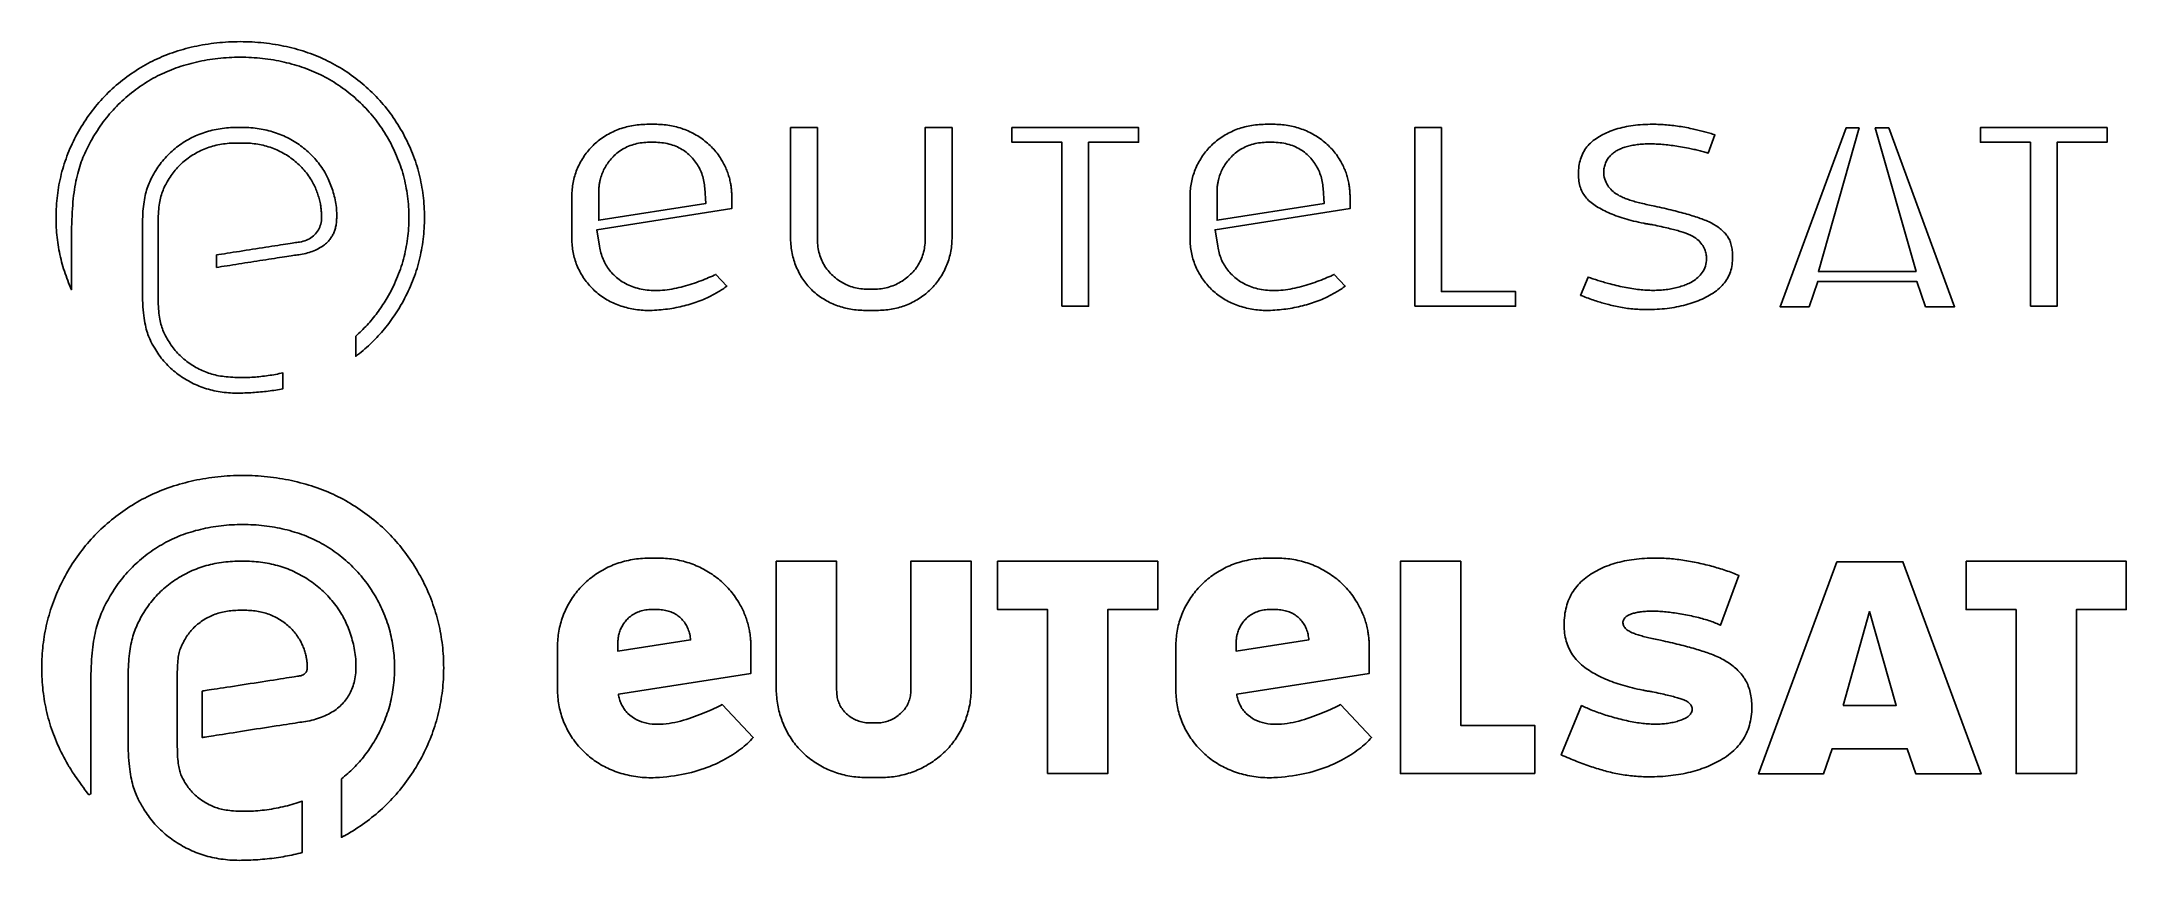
# Model space of a CAD drawing. Header units: millimetres. Extents: x 182 to 1427, y 20 to 509.
import ezdxf

# ---------------------------------------------------------------- set-up
doc = ezdxf.new("R2010")
doc.units = ezdxf.units.MM
doc.layers.add('CORTE EXTERNO', color=1, linetype='CONTINUOUS')
doc.layers.add('CORTE INTERNO', color=2, linetype='CONTINUOUS')

msp = doc.modelspace()

# ---------------------------------------------------------------- linework, layer by layer
at = {"layer": 'CORTE EXTERNO'}
for points in [[(369.7808, 332.8137), (370.6653, 333.6098), (371.5392, 334.4167), (372.4023, 335.2341), (373.2547, 336.0622), (374.0962, 336.9007), (374.9268, 337.7497), (375.7464, 338.6091), (376.555, 339.4788), (377.3526, 340.3588), (378.1391, 341.2491), (378.9145, 342.1494), (379.6786, 343.0599), (380.4315, 343.9804), (381.1731, 344.911), (381.9034, 345.8514), (382.6222, 346.8017), (383.3296, 347.7618), (384.0255, 348.7316), (384.7098, 349.7112), (385.3825, 350.7004), (386.0435, 351.6991), (386.6929, 352.7074), (387.3304, 353.7251), (387.9562, 354.7522), (388.5701, 355.7887), (389.3649, 357.1746), (390.1348, 358.5687), (390.8798, 359.9711), (391.5999, 361.3817), (392.295, 362.8002), (392.9651, 364.2268), (393.6102, 365.6612), (394.2303, 367.1034), (394.8254, 368.5533), (395.3954, 370.0109), (395.9402, 371.476), (396.46, 372.9486), (396.9547, 374.4285), (397.4241, 375.9158), (397.8684, 377.4102), (398.2875, 378.9118), (398.6814, 380.4205), (399.05, 381.9361), (399.3934, 383.4587), (399.7114, 384.988), (400.0041, 386.524), (400.2715, 388.0667), (400.5136, 389.6159), (400.7302, 391.1717), (400.9215, 392.7338), (401.0873, 394.3022), (401.2277, 395.8768), (401.3426, 397.4576), (401.432, 399.0445), (401.4959, 400.6373), (401.5342, 402.236), (401.547, 403.8405), (401.5342, 405.4451), (401.4959, 407.0439), (401.4321, 408.6367), (401.3427, 410.2235), (401.2278, 411.8042), (401.0875, 413.3788), (400.9218, 414.9471), (400.7306, 416.509), (400.5141, 418.0646), (400.2721, 419.6137), (400.0049, 421.1561), (399.7123, 422.6919), (399.3943, 424.221), (399.0511, 425.7433), (398.6827, 427.2586), (398.289, 428.7669), (397.8701, 430.2682), (397.426, 431.7623), (396.9567, 433.2492), (396.4623, 434.7287), (395.9427, 436.2009), (395.398, 437.6656), (394.8283, 439.1227), (394.2335, 440.5721), (393.6136, 442.0138), (392.9687, 443.4477), (392.2989, 444.8738), (391.604, 446.2918), (390.8842, 447.7018), (390.1395, 449.1036), (389.3699, 450.4972), (388.5754, 451.8825), (387.7825, 453.216), (386.9708, 454.5331), (386.1403, 455.8337), (385.2911, 457.1179), (384.4233, 458.3856), (383.5368, 459.6367), (382.6318, 460.8711), (381.7082, 462.0889), (380.7662, 463.2899), (379.8059, 464.4741), (378.8272, 465.6415), (377.8302, 466.7919), (376.815, 467.9254), (375.7816, 469.0418), (374.7302, 470.1412), (373.6607, 471.2235), (372.5732, 472.2885), (371.4677, 473.3363), (370.3444, 474.3669), (369.2032, 475.38), (368.0443, 476.3758), (366.8677, 477.3541), (365.6734, 478.3149), (364.4615, 479.2581), (363.232, 480.1837), (361.9851, 481.0916), (360.7207, 481.9817), (359.439, 482.8541), (358.1399, 483.7087), (356.8236, 484.5453), (355.4901, 485.364), (354.1394, 486.1646), (352.7716, 486.9472), (351.4866, 487.6536), (350.1814, 488.3409), (348.8565, 489.0091), (347.5123, 489.658), (346.1495, 490.2874), (344.7685, 490.8973), (343.3699, 491.4875), (341.9542, 492.0579), (340.5218, 492.6084), (339.0734, 493.1388), (337.6094, 493.6491), (336.1303, 494.139), (334.6368, 494.6086), (333.1292, 495.0575), (331.6081, 495.4858), (330.074, 495.8933), (328.5274, 496.2799), (326.969, 496.6454), (325.399, 496.9897), (323.8182, 497.3127), (322.227, 497.6143), (320.626, 497.8943), (319.0155, 498.1527), (317.3963, 498.3892), (315.7687, 498.6038), (314.1333, 498.7964), (312.4907, 498.9667), (310.8413, 499.1148), (309.1856, 499.2404), (307.5242, 499.3435), (305.8576, 499.4239), (304.1863, 499.4814), (302.5109, 499.5161), (300.8318, 499.5276), (299.1527, 499.516), (297.4772, 499.4814), (295.8058, 499.4238), (294.1391, 499.3433), (292.4776, 499.2402), (290.8218, 499.1145), (289.1723, 498.9663), (287.5294, 498.7959), (285.8938, 498.6032), (284.266, 498.3884), (282.6465, 498.1518), (281.0358, 497.8932), (279.4344, 497.613), (277.8429, 497.3113), (276.2618, 496.988), (274.6915, 496.6435), (273.1326, 496.2778), (271.5857, 495.891), (270.0512, 495.4833), (268.5297, 495.0547), (267.0217, 494.6055), (265.5276, 494.1357), (264.0481, 493.6455), (262.5836, 493.135), (261.1347, 492.6042), (259.7018, 492.0535), (258.2856, 491.4827), (256.8864, 490.8922), (255.5049, 490.282), (254.1415, 489.6523), (252.7969, 489.0031), (251.4713, 488.3346), (250.1655, 487.6469), (248.88, 486.9402), (247.5129, 486.1581), (246.163, 485.3581), (244.8302, 484.54), (243.5147, 483.7039), (242.2163, 482.85), (240.9353, 481.9782), (239.6717, 481.0887), (238.4255, 480.1814), (237.1968, 479.2564), (235.9856, 478.3138), (234.792, 477.3536), (233.616, 476.3759), (232.4577, 475.3808), (231.3172, 474.3682), (230.1946, 473.3383), (229.0897, 472.291), (228.0028, 471.2266), (226.9339, 470.1449), (225.883, 469.0461), (224.8502, 467.9303), (223.8356, 466.7974), (222.8391, 465.6475), (221.8609, 464.4807), (220.9011, 463.297), (219.9595, 462.0966), (219.0364, 460.8793), (218.1318, 459.6454), (217.2457, 458.3948), (216.3782, 457.1277), (215.5294, 455.844), (214.6992, 454.5438), (213.8878, 453.2271), (213.0952, 451.8942), (212.3878, 450.6697), (211.7, 449.4498), (211.0318, 448.232), (210.3833, 447.0137), (209.7544, 445.7923), (209.1453, 444.5655), (208.5559, 443.3306), (207.9862, 442.0851), (207.4363, 440.8265), (206.9061, 439.5524), (206.3957, 438.26), (205.9051, 436.9471), (205.4344, 435.611), (204.9834, 434.2492), (204.5523, 432.8591), (204.1411, 431.4384), (203.7498, 429.9844), (203.3784, 428.4946), (203.0269, 426.9665), (202.6954, 425.3976), (202.3838, 423.7854), (202.0922, 422.1273), (201.8206, 420.4209), (201.569, 418.6635), (201.3374, 416.8528), (201.1259, 414.9861), (200.9344, 413.0609), (200.763, 411.0748), (200.6117, 409.0252), (200.4805, 406.9095), (200.3695, 404.7254), (200.2786, 402.4701), (200.2079, 400.1413), (200.1573, 397.7364), (200.127, 395.2529), (200.1169, 392.6882), (200.1169, 391.8245), (200.1169, 390.9159), (200.117, 389.9644), (200.1171, 388.9718), (200.1172, 387.94), (200.1173, 386.8709), (200.1175, 385.7664), (200.1176, 384.6284), (200.1178, 383.4588), (200.118, 382.2595), (200.1182, 381.0325), (200.1185, 379.7795), (200.1187, 378.5024), (200.119, 377.2033), (200.1192, 375.884), (200.1195, 374.5463), (200.1198, 373.1923), (200.1201, 371.8237), (200.1205, 370.4425), (200.1208, 369.0505), (200.1211, 367.6497), (200.1215, 366.242), (200.1218, 364.8293), (200.1222, 363.4134), (200.1225, 361.9962), (200.1229, 360.5798), (199.5142, 361.9373), (198.9259, 363.3012), (198.3581, 364.6715), (197.8107, 366.048), (197.2837, 367.4307), (196.7773, 368.8195), (196.2913, 370.2144), (195.8258, 371.6153), (195.3808, 373.0222), (194.9564, 374.435), (194.5525, 375.8536), (194.1692, 377.2781), (193.8065, 378.7082), (193.4643, 380.144), (193.1428, 381.5855), (192.8419, 383.0324), (192.5617, 384.4849), (192.3021, 385.9428), (192.0632, 387.4061), (191.8449, 388.8747), (191.6474, 390.3486), (191.4706, 391.8277), (191.3146, 393.3119), (191.1793, 394.8012), (191.0648, 396.2955), (190.971, 397.7948), (190.8981, 399.299), (190.846, 400.8081), (190.8147, 402.3219), (190.8043, 403.8405), (190.8167, 405.4984), (190.854, 407.1507), (190.9162, 408.7972), (191.0031, 410.4379), (191.1149, 412.0727), (191.2514, 413.7016), (191.4127, 415.3245), (191.5988, 416.9413), (191.8095, 418.5519), (192.045, 420.1563), (192.3052, 421.7543), (192.59, 423.346), (192.8994, 424.9312), (193.2335, 426.5098), (193.5921, 428.0818), (193.9754, 429.6471), (194.3832, 431.2056), (194.8155, 432.7573), (195.2724, 434.3021), (195.7537, 435.8398), (196.2596, 437.3705), (196.7898, 438.8941), (197.3446, 440.4104), (197.9237, 441.9194), (198.5273, 443.421), (199.1552, 444.9152), (199.8075, 446.4018), (200.4841, 447.8809), (201.185, 449.3523), (201.9102, 450.8159), (202.6597, 452.2717), (203.4335, 453.7196), (204.2315, 455.1595), (205.0537, 456.5914), (205.8982, 458.0125), (206.7621, 459.4166), (207.6454, 460.8037), (208.548, 462.1737), (209.4698, 463.5266), (210.4108, 464.8622), (211.3709, 466.1807), (212.35, 467.4818), (213.3482, 468.7656), (214.3654, 470.0319), (215.4014, 471.2808), (216.4563, 472.5122), (217.53, 473.726), (218.6224, 474.9222), (219.7335, 476.1007), (220.8632, 477.2615), (222.0114, 478.4044), (223.1782, 479.5296), (224.3635, 480.6368), (225.5671, 481.726), (226.7891, 482.7973), (228.0293, 483.8505), (229.2878, 484.8855), (230.5645, 485.9024), (231.8593, 486.9011), (233.1721, 487.8815), (234.503, 488.8435), (235.8518, 489.7871), (237.2185, 490.7123), (238.6031, 491.619), (240.0054, 492.5072), (241.4255, 493.3767), (242.8632, 494.2276), (244.3185, 495.0597), (245.6851, 495.8116), (247.072, 496.5438), (248.4787, 497.2562), (249.9046, 497.9487), (251.3492, 498.6211), (252.812, 499.2734), (254.2926, 499.9053), (255.7903, 500.5168), (257.3047, 501.1077), (258.8352, 501.678), (260.3814, 502.2274), (261.9427, 502.7559), (263.5185, 503.2633), (265.1085, 503.7495), (266.712, 504.2144), (268.3285, 504.6579), (269.9576, 505.0798), (271.5987, 505.4799), (273.2512, 505.8583), (274.9147, 506.2147), (276.5887, 506.549), (278.2726, 506.8611), (279.966, 507.1509), (281.6682, 507.4183), (283.3788, 507.663), (285.0972, 507.8851), (286.823, 508.0843), (288.5557, 508.2605), (290.2946, 508.4136), (292.0394, 508.5436), (293.7894, 508.6502), (295.5441, 508.7333), (297.3031, 508.7928), (299.0659, 508.8286), (300.8318, 508.8406), (302.5976, 508.8286), (304.3603, 508.7929), (306.1192, 508.7334), (307.8738, 508.6503), (309.6236, 508.5437), (311.3682, 508.4139), (313.107, 508.2608), (314.8394, 508.0847), (316.565, 507.8856), (318.2832, 507.6637), (319.9935, 507.4191), (321.6954, 507.1519), (323.3885, 506.8622), (325.0721, 506.5503), (326.7457, 506.2161), (328.4089, 505.8599), (330.0611, 505.4818), (331.7018, 505.0818), (333.3305, 504.6602), (334.9466, 504.2169), (336.5497, 503.7523), (338.1392, 503.2663), (339.7147, 502.7591), (341.2755, 502.2309), (342.8212, 501.6818), (344.3513, 501.1118), (345.8652, 500.5212), (347.3625, 499.91), (348.8426, 499.2784), (350.3049, 498.6265), (351.7491, 497.9544), (353.1745, 497.2622), (354.5806, 496.5502), (355.967, 495.8183), (357.333, 495.0667), (358.7891, 494.2341), (360.2276, 493.3827), (361.6483, 492.5126), (363.0514, 491.6239), (364.4366, 490.7167), (365.8041, 489.7909), (367.1536, 488.8467), (368.4852, 487.8841), (369.7987, 486.9031), (371.0942, 485.9039), (372.3715, 484.8864), (373.6307, 483.8508), (374.8716, 482.797), (376.0943, 481.7252), (377.2986, 480.6354), (378.4844, 479.5276), (379.6518, 478.4019), (380.8007, 477.2583), (381.931, 476.097), (383.0427, 474.9179), (384.1356, 473.7212), (385.2099, 472.5068), (386.2653, 471.2749), (387.3018, 470.0254), (388.3194, 468.7585), (389.3181, 467.4742), (390.2977, 466.1725), (391.2582, 464.8536), (392.1996, 463.5174), (393.1218, 462.164), (394.0247, 460.7935), (394.9083, 459.4059), (395.7725, 458.0013), (396.6173, 456.5798), (397.4391, 455.1483), (398.2368, 453.7089), (399.0102, 452.2614), (399.7594, 450.8061), (400.4843, 449.3429), (401.1849, 447.872), (401.8612, 446.3933), (402.5132, 444.9071), (403.1408, 443.4133), (403.7441, 441.9121), (404.323, 440.4035), (404.8775, 438.8876), (405.4075, 437.3644), (405.9131, 435.8341), (406.3943, 434.2967), (406.8509, 432.7523), (407.2831, 431.201), (407.6907, 429.6428), (408.0738, 428.0779), (408.4323, 426.5062), (408.7662, 424.9279), (409.0755, 423.343), (409.3602, 421.7517), (409.6202, 420.1539), (409.8555, 418.5498), (410.0662, 416.9395), (410.2522, 415.323), (410.4134, 413.7003), (410.5499, 412.0717), (410.6616, 410.4371), (410.7485, 408.7966), (410.8107, 407.1503), (410.8479, 405.4982), (410.8604, 403.8405), (410.8479, 402.1829), (410.8106, 400.5309), (410.7485, 398.8846), (410.6615, 397.2441), (410.5497, 395.6094), (410.4132, 393.9807), (410.2519, 392.358), (410.0658, 390.7414), (409.8551, 389.1309), (409.6196, 387.5267), (409.3594, 385.9288), (409.0746, 384.3372), (408.7652, 382.7522), (408.4311, 381.1736), (408.0725, 379.6017), (407.6893, 378.0365), (407.2815, 376.478), (406.8491, 374.9264), (406.3923, 373.3817), (405.911, 371.8439), (405.4052, 370.3133), (404.8749, 368.7897), (404.3202, 367.2734), (403.7411, 365.7644), (403.1376, 364.2627), (402.5098, 362.7685), (401.8576, 361.2818), (401.181, 359.8026), (400.4802, 358.3312), (399.755, 356.8674), (399.0056, 355.4115), (398.232, 353.9635), (397.4341, 352.5234), (396.612, 351.0914), (395.8846, 349.8645), (395.1427, 348.6501), (394.3863, 347.4485), (393.6156, 346.2595), (392.8306, 345.0832), (392.0313, 343.9197), (391.2176, 342.769), (390.3898, 341.6311), (389.5478, 340.5061), (388.6915, 339.3939), (387.8212, 338.2948), (386.9368, 337.2086), (386.0383, 336.1354), (385.1258, 335.0752), (384.1993, 334.0281), (383.2589, 332.9942), (382.3046, 331.9734), (381.3364, 330.9658), (380.3543, 329.9714), (379.3585, 328.9902), (378.3489, 328.0224), (377.3255, 327.0678), (376.2885, 326.1267), (375.2378, 325.1989), (374.1735, 324.2846), (373.0956, 323.3838), (372.0042, 322.4964), (370.8992, 321.6226), (369.7808, 320.7624)], [(298.8309, 298.8405), (297.5566, 298.8522), (296.2911, 298.8874), (295.0345, 298.9459), (293.7868, 299.0278), (292.5482, 299.1331), (291.3188, 299.2616), (290.0987, 299.4135), (288.8879, 299.5886), (287.6867, 299.7869), (286.495, 300.0085), (285.3131, 300.2533), (284.141, 300.5212), (282.9787, 300.8122), (281.8265, 301.1264), (280.6844, 301.4636), (279.5526, 301.8239), (278.431, 302.2073), (277.3199, 302.6136), (276.2193, 303.0429), (275.1294, 303.4952), (274.0501, 303.9704), (272.9818, 304.4685), (271.9244, 304.9895), (270.878, 305.5333), (269.8428, 306.1), (268.7847, 306.7083), (267.7452, 307.3349), (266.7243, 307.9798), (265.7221, 308.643), (264.7386, 309.3242), (263.7741, 310.0235), (262.8285, 310.7408), (261.9019, 311.476), (260.9944, 312.229), (260.1061, 312.9997), (259.2371, 313.7881), (258.3875, 314.594), (257.5572, 315.4175), (256.7465, 316.2583), (255.9554, 317.1165), (255.184, 317.992), (254.4323, 318.8846), (253.7005, 319.7943), (252.9886, 320.721), (252.2966, 321.6647), (251.6248, 322.6252), (250.9731, 323.6026), (250.3417, 324.5966), (249.7306, 325.6072), (249.3681, 326.2221), (249.0006, 326.8519), (248.6295, 327.5006), (248.2563, 328.1719), (247.8826, 328.87), (247.5097, 329.5986), (247.1391, 330.3617), (246.7723, 331.1633), (246.4107, 332.0072), (246.0559, 332.8974), (245.7092, 333.8378), (245.3722, 334.8323), (245.0463, 335.8849), (244.733, 336.9994), (244.4338, 338.1798), (244.15, 339.43), (243.8833, 340.754), (243.635, 342.1556), (243.4066, 343.6387), (243.1995, 345.2074), (243.0154, 346.8655), (242.8555, 348.6169), (242.7214, 350.4656), (242.6146, 352.4155), (242.5365, 354.4705), (242.4885, 356.6345), (242.4722, 358.9115), (242.4722, 399.053), (242.4835, 400.8857), (242.5172, 402.6435), (242.5733, 404.3298), (242.6517, 405.9478), (242.7521, 407.5007), (242.8744, 408.9916), (243.0185, 410.4239), (243.1843, 411.8006), (243.3717, 413.125), (243.5804, 414.4003), (243.8105, 415.6298), (244.0616, 416.8165), (244.3338, 417.9638), (244.6268, 419.0748), (244.9405, 420.1527), (245.2749, 421.2008), (245.6297, 422.2223), (246.0048, 423.2203), (246.4001, 424.1981), (246.8155, 425.1588), (247.2508, 426.1057), (247.7059, 427.042), (248.1806, 427.9709), (248.6749, 428.8956), (249.1885, 429.8193), (249.7214, 430.7452), (250.3327, 431.7655), (250.9643, 432.7688), (251.6161, 433.755), (252.2881, 434.7241), (252.9803, 435.6759), (253.6924, 436.6104), (254.4245, 437.5275), (255.1764, 438.4271), (255.9482, 439.3092), (256.7396, 440.1736), (257.5506, 441.0203), (258.3812, 441.8492), (259.2312, 442.6603), (260.1005, 443.4533), (260.9892, 444.2284), (261.8971, 444.9853), (262.8241, 445.7241), (263.7701, 446.4446), (264.7351, 447.1467), (265.719, 447.8304), (266.7217, 448.4956), (267.7431, 449.1422), (268.7831, 449.7702), (269.8418, 450.3794), (270.8698, 450.9418), (271.9099, 451.4816), (272.9619, 451.9987), (274.0257, 452.4931), (275.1012, 452.9648), (276.1883, 453.4137), (277.2869, 453.8399), (278.397, 454.2433), (279.5182, 454.6238), (280.6507, 454.9814), (281.7943, 455.3162), (282.9488, 455.6281), (284.1142, 455.917), (285.2903, 456.183), (286.4771, 456.426), (287.6744, 456.646), (288.8822, 456.8429), (290.1003, 457.0167), (291.3287, 457.1675), (292.5672, 457.2951), (293.8157, 457.3996), (295.0741, 457.4809), (296.3423, 457.5391), (297.6203, 457.5739), (298.9078, 457.5856), (302.2705, 457.5856), (303.5222, 457.574), (304.7661, 457.5391), (306.002, 457.4811), (307.23, 457.3999), (308.4498, 457.2956), (309.6614, 457.1681), (310.8647, 457.0176), (312.0595, 456.844), (313.2458, 456.6474), (314.4235, 456.4277), (315.5924, 456.1851), (316.7525, 455.9195), (317.9037, 455.631), (319.0457, 455.3196), (320.1787, 454.9853), (321.3023, 454.6281), (322.4166, 454.2481), (323.5215, 453.8453), (324.6168, 453.4197), (325.7024, 452.9714), (326.7782, 452.5003), (327.8441, 452.0065), (328.9001, 451.4901), (329.946, 450.951), (330.9817, 450.3893), (332.0065, 449.8056), (333.0144, 449.2045), (334.0052, 448.5863), (334.9788, 447.951), (335.9351, 447.2986), (336.8742, 446.6291), (337.7958, 445.9428), (338.7, 445.2396), (339.5866, 444.5196), (340.4557, 443.7829), (341.307, 443.0295), (342.1406, 442.2596), (342.9563, 441.4732), (343.7541, 440.6703), (344.534, 439.8511), (345.2958, 439.0156), (346.0394, 438.1639), (346.7648, 437.296), (347.472, 436.4121), (348.1608, 435.5121), (348.8311, 434.5963), (349.483, 433.6645), (350.1162, 432.717), (350.7308, 431.7537), (351.3267, 430.7748), (351.7355, 430.0668), (352.1474, 429.3131), (352.5605, 428.5164), (352.9733, 427.6791), (353.3838, 426.804), (353.7904, 425.8937), (354.1912, 424.9507), (354.5846, 423.9776), (354.9688, 422.9772), (355.342, 421.9519), (355.7025, 420.9045), (356.0485, 419.8374), (356.3783, 418.7534), (356.6901, 417.655), (356.9822, 416.5448), (357.2527, 415.4255), (357.5, 414.2997), (357.7223, 413.1699), (357.9179, 412.0389), (358.0849, 410.9091), (358.2217, 409.7832), (358.3265, 408.6638), (358.3975, 407.5536), (358.4331, 406.686), (358.455, 405.8407), (358.4629, 405.0175), (358.457, 404.216), (358.4371, 403.4359), (358.4033, 402.6769), (358.3554, 401.9386), (358.2936, 401.2209), (358.2176, 400.5233), (358.1276, 399.8455), (358.0235, 399.1873), (357.9052, 398.5483), (357.7728, 397.9282), (357.6261, 397.3267), (357.4652, 396.7435), (357.2901, 396.1783), (357.1057, 395.6433), (356.9067, 395.1201), (356.692, 394.6069), (356.4605, 394.1017), (356.211, 393.6028), (355.9426, 393.1082), (355.6542, 392.6163), (355.3446, 392.1251), (355.0129, 391.6327), (354.6578, 391.1374), (354.2783, 390.6372), (353.8734, 390.1305), (353.442, 389.6152), (352.94, 389.0617), (352.3912, 388.5191), (351.7978, 387.9883), (351.1616, 387.4703), (350.4847, 386.966), (349.7692, 386.4763), (349.017, 386.0022), (348.2303, 385.5446), (347.411, 385.1043), (346.5612, 384.6825), (345.683, 384.2799), (344.7782, 383.8975), (343.8491, 383.5362), (342.8975, 383.1971), (341.9256, 382.8809), (340.9353, 382.5886), (339.9288, 382.3213), (338.9079, 382.0797), (337.8749, 381.8648), (336.8316, 381.6776), (335.7802, 381.5189), (335.0578, 381.4188), (334.2276, 381.3008), (333.2952, 381.1659), (332.266, 381.0149), (331.1456, 380.8488), (329.9395, 380.6685), (328.6533, 380.4748), (327.2924, 380.2686), (325.8625, 380.0509), (324.3691, 379.8226), (322.8177, 379.5845), (321.2139, 379.3375), (319.5631, 379.0826), (317.8709, 378.8206), (316.143, 378.5524), (314.3847, 378.279), (312.6016, 378.0012), (310.7993, 377.7198), (308.9834, 377.4359), (307.1593, 377.1504), (305.3325, 376.864), (303.5087, 376.5777), (301.6934, 376.2924), (299.892, 376.0091), (298.1102, 375.7285), (296.3534, 375.4516), (294.6273, 375.1793), (292.9373, 374.9125), (291.289, 374.652), (289.6879, 374.3989), (288.1396, 374.1539), (286.6495, 373.918), (286.6495, 381.4064), (288.1318, 381.6368), (289.6985, 381.8802), (291.3414, 382.1356), (293.0526, 382.4015), (294.8243, 382.6769), (296.6482, 382.9603), (298.5166, 383.2507), (300.4213, 383.5468), (302.3544, 383.8472), (304.308, 384.1509), (306.274, 384.4564), (308.2445, 384.7627), (310.2115, 385.0685), (312.1669, 385.3724), (314.1029, 385.6734), (316.0113, 385.9701), (317.8844, 386.2612), (319.7139, 386.5457), (321.4921, 386.8222), (323.2108, 387.0894), (324.8621, 387.3462), (326.4381, 387.5913), (327.9307, 387.8234), (329.332, 388.0414), (330.6339, 388.244), (331.8285, 388.4298), (332.9078, 388.5978), (333.8639, 388.7467), (334.6887, 388.8752), (335.3742, 388.982), (335.9125, 389.066), (336.2956, 389.1259), (337.3628, 389.3237), (338.3939, 389.5763), (339.3874, 389.8822), (340.3421, 390.2399), (341.2566, 390.648), (342.1297, 391.105), (342.96, 391.6094), (343.7462, 392.1598), (344.4871, 392.7546), (345.1813, 393.3924), (345.8274, 394.0717), (346.4242, 394.7911), (346.9704, 395.549), (347.4647, 396.344), (347.9058, 397.1746), (348.2922, 398.0394), (348.6228, 398.9368), (348.8963, 399.8654), (349.1112, 400.8237), (349.2664, 401.8102), (349.3604, 402.8235), (349.3921, 403.8621), (349.3877, 404.4917), (349.3746, 405.1206), (349.3527, 405.7488), (349.322, 406.3759), (349.2827, 407.0019), (349.2347, 407.6264), (349.178, 408.2492), (349.1126, 408.8703), (349.0386, 409.4892), (348.956, 410.1059), (348.8648, 410.7201), (348.7649, 411.3317), (348.6565, 411.9404), (348.4948, 412.768), (348.3177, 413.5889), (348.1252, 414.4032), (347.9173, 415.2112), (347.6937, 416.0132), (347.4545, 416.8095), (347.1994, 417.6003), (346.9284, 418.386), (346.6414, 419.1667), (346.3383, 419.9428), (346.019, 420.7145), (345.6834, 421.4821), (345.3313, 422.2459), (344.9628, 423.006), (344.5776, 423.7629), (344.1756, 424.5168), (343.7568, 425.2679), (343.3211, 426.0166), (342.7541, 426.9458), (342.1693, 427.8558), (341.5664, 428.7465), (340.9454, 429.6182), (340.306, 430.471), (339.6481, 431.3052), (338.9714, 432.1208), (338.2759, 432.9182), (337.5613, 433.6973), (336.8274, 434.4584), (336.0742, 435.2017), (335.3013, 435.9274), (334.5086, 436.6356), (333.696, 437.3265), (332.8632, 438.0002), (332.0102, 438.6569), (331.1366, 439.2969), (330.2424, 439.9202), (329.3273, 440.5271), (328.3912, 441.1177), (327.4339, 441.6922), (326.4552, 442.2507), (325.5008, 442.7675), (324.5391, 443.2607), (323.57, 443.7304), (322.5931, 444.1767), (321.6084, 444.5995), (320.6154, 444.999), (319.6141, 445.3752), (318.6042, 445.7282), (317.5855, 446.058), (316.5577, 446.3647), (315.5206, 446.6482), (314.474, 446.9088), (313.4177, 447.1465), (312.3515, 447.3612), (311.275, 447.5531), (310.1882, 447.7222), (309.0908, 447.8685), (307.9825, 447.9922), (306.8631, 448.0933), (305.7325, 448.1718), (304.5903, 448.2279), (303.4364, 448.2614), (302.2705, 448.2726), (298.9078, 448.2726), (297.7042, 448.2614), (296.5147, 448.2279), (295.3391, 448.172), (294.1772, 448.0935), (293.0288, 447.9926), (291.8936, 447.869), (290.7714, 447.7228), (289.662, 447.5539), (288.5651, 447.3623), (287.4806, 447.1478), (286.4082, 446.9105), (285.3477, 446.6502), (284.2988, 446.367), (283.2614, 446.0607), (282.2351, 445.7314), (281.2199, 445.3789), (280.2153, 445.0032), (279.2214, 444.6043), (278.2377, 444.182), (277.2641, 443.7364), (276.3003, 443.2674), (275.3461, 442.7749), (274.4014, 442.2588), (273.433, 441.7009), (272.4861, 441.1271), (271.5603, 440.5372), (270.6555, 439.9311), (269.7716, 439.3085), (268.9083, 438.6694), (268.0655, 438.0134), (267.243, 437.3406), (266.4407, 436.6506), (265.6583, 435.9433), (264.8957, 435.2186), (264.1527, 434.4763), (263.4291, 433.7162), (262.7248, 432.9381), (262.0395, 432.1419), (261.3732, 431.3274), (260.7255, 430.4944), (260.0964, 429.6427), (259.4857, 428.7722), (258.8932, 427.8828), (258.3186, 426.9742), (257.7619, 426.0462), (257.2573, 425.1701), (256.7762, 424.3063), (256.3187, 423.4507), (255.8843, 422.5988), (255.4731, 421.7466), (255.0847, 420.8896), (254.719, 420.0236), (254.3758, 419.1444), (254.0548, 418.2476), (253.756, 417.3289), (253.4791, 416.3842), (253.2239, 415.4091), (252.9902, 414.3994), (252.7779, 413.3507), (252.5867, 412.2588), (252.4164, 411.1194), (252.2669, 409.9283), (252.1379, 408.6812), (252.0293, 407.3737), (251.9409, 406.0017), (251.8725, 404.5608), (251.8239, 403.0468), (251.7948, 401.4554), (251.7852, 399.7822), (251.7852, 358.7147), (251.7928, 356.9011), (251.8159, 355.1798), (251.8549, 353.5462), (251.9105, 351.9956), (251.983, 350.5233), (252.0729, 349.1247), (252.1809, 347.7951), (252.3072, 346.5298), (252.4525, 345.3242), (252.6172, 344.1735), (252.8018, 343.0732), (253.0068, 342.0186), (253.2327, 341.0049), (253.48, 340.0276), (253.7491, 339.082), (254.0406, 338.1633), (254.3549, 337.267), (254.6926, 336.3884), (255.0541, 335.5227), (255.4399, 334.6654), (255.8506, 333.8117), (256.2865, 332.9571), (256.7482, 332.0967), (257.2362, 331.2261), (257.751, 330.3404), (258.3077, 329.421), (258.8823, 328.5205), (259.4749, 327.6388), (260.0858, 326.7756), (260.7152, 325.9308), (261.3631, 325.1042), (262.0298, 324.2956), (262.7154, 323.505), (263.4202, 322.7321), (264.1443, 321.9767), (264.8878, 321.2387), (265.651, 320.518), (266.4339, 319.8143), (267.2369, 319.1275), (268.06, 318.4574), (268.9035, 317.8039), (269.7675, 317.1667), (270.6521, 316.5458), (271.5576, 315.9409), (272.4842, 315.3519), (273.4319, 314.7787), (274.4011, 314.2209), (275.3576, 313.695), (276.3034, 313.1981), (277.2413, 312.7295), (278.1747, 312.2884), (279.1065, 311.8742), (280.0397, 311.4861), (280.9776, 311.1234), (281.9232, 310.7854), (282.8795, 310.4714), (283.8497, 310.1807), (284.8367, 309.9125), (285.8439, 309.6663), (286.8741, 309.4411), (287.9304, 309.2364), (289.0161, 309.0514), (290.1341, 308.8854), (291.2875, 308.7376), (292.4794, 308.6075), (293.7129, 308.4942), (294.9911, 308.397), (296.3171, 308.3153), (297.6939, 308.2483), (299.1247, 308.1953), (300.6124, 308.1556), (300.9086, 308.1498), (301.2057, 308.145), (301.5037, 308.1413), (301.8028, 308.1387), (302.1031, 308.1371), (302.4046, 308.1366), (303.4428, 308.1427), (304.49, 308.1611), (305.5457, 308.1915), (306.6091, 308.2339), (307.6797, 308.2881), (308.7568, 308.3541), (309.8397, 308.4317), (310.9278, 308.5209), (312.0205, 308.6214), (313.117, 308.7332), (314.2169, 308.8562), (315.3194, 308.9902), (316.4238, 309.1352), (317.5296, 309.291), (318.6361, 309.4575), (319.7427, 309.6346), (320.8487, 309.8222), (321.9534, 310.0201), (323.0563, 310.2283), (324.1566, 310.4467), (325.2538, 310.675), (326.3472, 310.9133), (326.3472, 301.4292), (325.2719, 301.2229), (324.1871, 301.0247), (323.0932, 300.8347), (321.9908, 300.653), (320.8801, 300.4797), (319.7618, 300.3147), (318.6362, 300.1581), (317.5039, 300.01), (316.3652, 299.8705), (315.2206, 299.7396), (314.0706, 299.6173), (312.9156, 299.5037), (311.756, 299.3989), (310.5924, 299.3029), (309.4251, 299.2158), (308.2547, 299.1376), (307.0815, 299.0685), (305.9061, 299.0083), (304.7288, 298.9573), (303.5502, 298.9154), (302.3706, 298.8827), (301.1906, 298.8593), (300.0105, 298.8452)], [(544.6963, 348.2052), (543.5977, 348.2177), (542.4942, 348.2549), (541.3874, 348.3165), (540.2785, 348.4022), (539.1691, 348.5115), (538.0606, 348.6442), (536.9545, 348.7998), (535.852, 348.9781), (534.7548, 349.1786), (533.6642, 349.401), (532.5817, 349.645), (531.5087, 349.9102), (530.4466, 350.1962), (529.3969, 350.5027), (528.361, 350.8293), (527.3403, 351.1757), (526.3363, 351.5415), (525.3504, 351.9264), (524.3841, 352.33), (523.4388, 352.752), (522.5159, 353.1919), (521.6168, 353.6495), (520.743, 354.1244), (519.8022, 354.666), (518.8823, 355.2224), (517.9831, 355.7939), (517.1045, 356.3806), (516.2463, 356.9827), (515.4082, 357.6003), (514.5902, 358.2336), (513.7921, 358.8827), (513.0136, 359.5479), (512.2547, 360.2293), (511.5152, 360.9271), (510.7948, 361.6414), (510.0935, 362.3723), (509.411, 363.1202), (508.7472, 363.885), (508.1019, 364.667), (507.4749, 365.4664), (506.8661, 366.2833), (506.2753, 367.1179), (505.7023, 367.9702), (505.1469, 368.8407), (504.6091, 369.7292), (504.0931, 370.6269), (503.6017, 371.5299), (503.1349, 372.4382), (502.6926, 373.3523), (502.2748, 374.2723), (501.8814, 375.1985), (501.5123, 376.131), (501.1674, 377.0701), (500.8468, 378.0161), (500.5502, 378.9691), (500.2778, 379.9294), (500.0294, 380.8972), (499.8049, 381.8728), (499.6044, 382.8563), (499.4276, 383.848), (499.2747, 384.8482), (499.1454, 385.857), (499.0398, 386.8747), (498.9577, 387.9015), (498.8992, 388.9376), (498.8641, 389.9833), (498.8525, 391.0387), (498.8525, 416.4589), (498.8642, 417.5165), (498.8994, 418.5647), (498.9581, 419.6039), (499.0405, 420.6343), (499.1465, 421.656), (499.2763, 422.6693), (499.4298, 423.6744), (499.6072, 424.6715), (499.8085, 425.6609), (500.0337, 426.6428), (500.283, 427.6174), (500.5564, 428.585), (500.8539, 429.5457), (501.1757, 430.4999), (501.5217, 431.4476), (501.892, 432.3892), (502.2868, 433.3249), (502.706, 434.2549), (503.1497, 435.1794), (503.618, 436.0986), (504.1109, 437.0128), (504.6285, 437.9222), (505.1666, 438.8195), (505.7221, 439.6981), (506.2952, 440.5583), (506.886, 441.4001), (507.4947, 442.2239), (508.1214, 443.0297), (508.7664, 443.8178), (509.4298, 444.5882), (510.1117, 445.3411), (510.8124, 446.0768), (511.532, 446.7953), (512.2707, 447.4969), (513.0287, 448.1817), (513.8061, 448.8499), (514.6031, 449.5016), (515.4198, 450.137), (516.2565, 450.7563), (517.1134, 451.3596), (517.9904, 451.9471), (518.888, 452.519), (519.8062, 453.0755), (520.7451, 453.6166), (521.6655, 454.1193), (522.5956, 454.5991), (523.5358, 455.056), (524.4861, 455.4901), (525.4469, 455.9014), (526.4183, 456.2901), (527.4006, 456.6561), (528.394, 456.9995), (529.3987, 457.3204), (530.4149, 457.6188), (531.4429, 457.8947), (532.4828, 458.1483), (533.5349, 458.3795), (534.5995, 458.5885), (535.6767, 458.7752), (536.7667, 458.9398), (537.8698, 459.0822), (538.9862, 459.2026), (540.1161, 459.301), (541.2598, 459.3774), (542.4174, 459.432), (543.5892, 459.4646), (544.7753, 459.4755), (548.4064, 459.4755), (549.5528, 459.4646), (550.6872, 459.4318), (551.8097, 459.3771), (552.9206, 459.3004), (554.0201, 459.2017), (555.1084, 459.0808), (556.1857, 458.9379), (557.2524, 458.7727), (558.3085, 458.5853), (559.3543, 458.3756), (560.39, 458.1435), (561.4159, 457.889), (562.4321, 457.612), (563.4389, 457.3125), (564.4365, 456.9905), (565.4251, 456.6458), (566.4049, 456.2784), (567.3762, 455.8883), (568.3392, 455.4754), (569.294, 455.0396), (570.241, 454.581), (571.1802, 454.0993), (572.1121, 453.5947), (573.0622, 453.0523), (573.9915, 452.4944), (574.9002, 451.9211), (575.7884, 451.332), (576.6563, 450.7272), (577.504, 450.1063), (578.3318, 449.4692), (579.1399, 448.8157), (579.9283, 448.1458), (580.6972, 447.4592), (581.4468, 446.7557), (582.1774, 446.0353), (582.889, 445.2976), (583.5818, 444.5427), (584.256, 443.7702), (584.9117, 442.9801), (585.5492, 442.1721), (586.1686, 441.3461), (586.7701, 440.502), (587.3538, 439.6396), (587.9199, 438.7587), (588.4686, 437.8591), (588.8843, 437.144), (589.285, 436.4237), (589.6706, 435.6981), (590.0412, 434.9675), (590.3967, 434.232), (590.7369, 433.4916), (591.062, 432.7466), (591.3717, 431.997), (591.6661, 431.2431), (591.9452, 430.4848), (592.2088, 429.7225), (592.4569, 428.9561), (592.6895, 428.1858), (592.9065, 427.4118), (593.1079, 426.6342), (593.2936, 425.8531), (593.4635, 425.0687), (593.6177, 424.281), (593.7224, 423.6921), (593.8189, 423.1004), (593.907, 422.506), (593.9869, 421.9091), (594.0584, 421.3099), (594.1216, 420.7087), (594.1764, 420.1056), (594.2228, 419.5008), (594.2608, 418.8946), (594.2905, 418.2871), (594.3116, 417.6785), (594.3243, 417.069), (594.3286, 416.4589), (594.3286, 409.0569), (513.7954, 396.4299), (515.3406, 386.5535), (515.5145, 385.5363), (515.7152, 384.5356), (515.9428, 383.5516), (516.1972, 382.5843), (516.4782, 381.634), (516.786, 380.7007), (517.1203, 379.7845), (517.4812, 378.8856), (517.8685, 378.004), (518.2823, 377.14), (518.7224, 376.2936), (519.1889, 375.4649), (519.6815, 374.6541), (520.2004, 373.8613), (520.7453, 373.0866), (521.3163, 372.3301), (521.9134, 371.5919), (522.5363, 370.8722), (523.1851, 370.1711), (523.8598, 369.4886), (524.6639, 368.7276), (525.489, 367.9985), (526.3349, 367.3015), (527.2016, 366.6364), (528.0889, 366.0034), (528.9968, 365.4026), (529.9251, 364.8339), (530.8738, 364.2973), (531.8427, 363.793), (532.8317, 363.321), (533.8408, 362.8812), (534.8698, 362.4738), (535.9186, 362.0988), (536.9872, 361.7561), (538.0754, 361.446), (539.1831, 361.1683), (540.3103, 360.9231), (541.4568, 360.7105), (542.6225, 360.5305), (543.8074, 360.3832), (545.0112, 360.2685), (546.234, 360.1866), (547.4756, 360.1374), (548.7359, 360.121), (550.1331, 360.1407), (551.5328, 360.1989), (552.9338, 360.2937), (554.3349, 360.4237), (555.735, 360.587), (557.1329, 360.7821), (558.5273, 361.0073), (559.9171, 361.261), (561.3011, 361.5413), (562.6781, 361.8468), (564.0468, 362.1758), (565.4062, 362.5265), (566.755, 362.8973), (568.092, 363.2866), (569.416, 363.6927), (570.7258, 364.1139), (572.0203, 364.5486), (573.2983, 364.9952), (574.5584, 365.4518), (575.7997, 365.917), (577.0208, 366.389), (578.2206, 366.8662), (579.3979, 367.3469), (580.5515, 367.8294), (581.6801, 368.3121), (582.7827, 368.7933), (583.858, 369.2714), (584.9048, 369.7447), (591.4972, 362.7559), (590.8807, 362.3023), (590.2532, 361.8536), (589.615, 361.4097), (588.9664, 360.971), (588.3077, 360.5377), (587.639, 360.1098), (586.9608, 359.6877), (586.2732, 359.2715), (585.5766, 358.8614), (584.8712, 358.4576), (584.1573, 358.0602), (583.4352, 357.6696), (582.7051, 357.2858), (581.9674, 356.9091), (581.2222, 356.5397), (580.47, 356.1777), (579.7109, 355.8234), (578.6216, 355.3332), (577.5217, 354.8589), (576.4113, 354.4006), (575.2904, 353.9584), (574.1593, 353.5321), (573.0179, 353.1219), (571.8664, 352.7278), (570.7048, 352.3498), (569.5333, 351.9878), (568.352, 351.642), (567.1608, 351.3124), (565.9601, 350.9989), (564.7497, 350.7017), (563.5299, 350.4207), (562.3006, 350.1559), (561.0621, 349.9073), (559.8144, 349.6751), (558.5576, 349.4592), (557.2917, 349.2595), (556.017, 349.0763), (554.7334, 348.9094), (553.441, 348.7589), (552.1401, 348.6249), (550.8306, 348.5072), (549.5126, 348.406), (548.1863, 348.3214), (546.8518, 348.2532), (546.5469, 348.2405), (546.2405, 348.2298), (545.9327, 348.221), (545.6241, 348.2141), (545.3149, 348.2091), (545.0055, 348.2062)], [(674.1648, 348.2632), (673.0393, 348.2739), (671.9258, 348.3059), (670.8242, 348.3595), (669.7343, 348.4345), (668.6558, 348.5312), (667.5885, 348.6494), (666.5322, 348.7893), (665.4867, 348.9509), (664.4517, 349.1343), (663.4272, 349.3395), (662.4128, 349.5666), (661.4083, 349.8157), (660.4135, 350.0867), (659.4283, 350.3797), (658.4523, 350.6949), (657.4854, 351.0322), (656.5274, 351.3917), (655.578, 351.7734), (654.6371, 352.1774), (653.7044, 352.6038), (652.7797, 353.0526), (651.8628, 353.5239), (650.9534, 354.0177), (650.0325, 354.5449), (649.132, 355.0881), (648.2519, 355.6477), (647.3919, 356.2237), (646.5519, 356.8164), (645.7317, 357.4258), (644.9312, 358.0521), (644.1502, 358.6956), (643.3884, 359.3564), (642.6459, 360.0345), (641.9223, 360.7303), (641.2175, 361.4439), (640.5313, 362.1754), (639.8636, 362.925), (639.2143, 363.6929), (638.5831, 364.4792), (637.9698, 365.2842), (637.3744, 366.1078), (636.7966, 366.9504), (636.2363, 367.8122), (635.6932, 368.6931), (635.1673, 369.5935), (634.6551, 370.5193), (634.1674, 371.4534), (633.704, 372.396), (633.265, 373.3475), (632.8502, 374.3079), (632.4597, 375.2776), (632.0933, 376.2569), (631.751, 377.2458), (631.4327, 378.2448), (631.1384, 379.254), (630.8679, 380.2737), (630.6214, 381.304), (630.3985, 382.3454), (630.1994, 383.3979), (630.024, 384.4619), (629.8722, 385.5375), (629.7438, 386.625), (629.639, 387.7248), (629.5576, 388.8369), (629.4995, 389.9616), (629.4646, 391.0992), (629.4531, 392.25), (629.4531, 457.5393), (645.5242, 457.5393), (645.5242, 390.5545), (645.5421, 389.4421), (645.5959, 388.343), (645.6852, 387.2575), (645.81, 386.1861), (645.9701, 385.1291), (646.1653, 384.0869), (646.3955, 383.06), (646.6604, 382.0487), (646.96, 381.0535), (647.294, 380.0746), (647.6622, 379.1126), (648.0645, 378.1679), (648.5008, 377.2407), (648.9709, 376.3316), (649.4745, 375.4409), (650.0115, 374.569), (650.5818, 373.7163), (651.1852, 372.8833), (651.8215, 372.0702), (652.4906, 371.2775), (653.1922, 370.5057), (653.9262, 369.755), (654.6925, 369.0259), (655.4959, 368.3112), (656.314, 367.6293), (657.1469, 366.9803), (657.9944, 366.3641), (658.8563, 365.7808), (659.7327, 365.2305), (660.6232, 364.7132), (661.528, 364.229), (662.4467, 363.7779), (663.3794, 363.3599), (664.3259, 362.9751), (665.2861, 362.6235), (666.2599, 362.3052), (667.2472, 362.0203), (668.2478, 361.7686), (669.2617, 361.5504), (670.2887, 361.3657), (671.3288, 361.2144), (672.3818, 361.0967), (673.4476, 361.0125), (674.5261, 360.962), (675.6172, 360.9452), (679.2487, 360.9452), (680.3361, 360.9622), (681.4122, 361.0131), (682.4766, 361.0979), (683.5293, 361.2165), (684.5703, 361.369), (685.5994, 361.5552), (686.6164, 361.7751), (687.6213, 362.0287), (688.6139, 362.316), (689.5942, 362.6368), (690.5621, 362.9912), (691.5173, 363.3791), (692.4599, 363.8004), (693.3897, 364.2552), (694.3065, 364.7433), (695.2104, 365.2648), (696.1011, 365.8196), (696.9785, 366.4076), (697.8426, 367.0288), (698.6932, 367.6831), (699.5303, 368.3706), (700.3536, 369.0912), (701.1451, 369.8301), (701.9034, 370.5895), (702.6282, 371.3689), (703.3193, 372.168), (703.9767, 372.9863), (704.6001, 373.8235), (705.1893, 374.6792), (705.7442, 375.5528), (706.2646, 376.4442), (706.7502, 377.3528), (707.201, 378.2783), (707.6168, 379.2202), (707.9973, 380.1782), (708.3425, 381.1519), (708.652, 382.1408), (708.9258, 383.1446), (709.1637, 384.1629), (709.3654, 385.1953), (709.5309, 386.2414), (709.6599, 387.3007), (709.7523, 388.373), (709.8078, 389.4577), (709.8264, 390.5545), (709.8264, 457.5393), (725.8979, 457.5393), (725.8979, 392.25), (725.8861, 391.1255), (725.8508, 390.013), (725.7918, 388.9121), (725.7091, 387.8226), (725.6026, 386.7443), (725.4724, 385.677), (725.3182, 384.6204), (725.1401, 383.5743), (724.938, 382.5385), (724.7118, 381.5126), (724.4615, 380.4966), (724.187, 379.4901), (723.8883, 378.4929), (723.5653, 377.5048), (723.2179, 376.5256), (722.846, 375.5549), (722.4497, 374.5927), (722.0288, 373.6385), (721.5833, 372.6923), (721.1132, 371.7537), (720.6183, 370.8226), (720.0986, 369.8987), (719.5595, 368.9911), (719.0036, 368.1027), (718.4307, 367.2333), (717.8406, 366.3827), (717.2332, 365.5508), (716.6083, 364.7373), (715.9657, 363.9422), (715.3053, 363.1653), (714.6268, 362.4064), (713.9302, 361.6653), (713.2153, 360.9419), (712.4818, 360.236), (711.7296, 359.5474), (710.9586, 358.8761), (710.1686, 358.2217), (709.3594, 357.5842), (708.5309, 356.9634), (707.6828, 356.3592), (706.8151, 355.7713), (705.9274, 355.1996), (705.0198, 354.6439), (704.092, 354.1041), (703.1843, 353.6029), (702.2691, 353.1246), (701.3461, 352.669), (700.4153, 352.2362), (699.4764, 351.8261), (698.5291, 351.4386), (697.5732, 351.0737), (696.6086, 350.7314), (695.635, 350.4115), (694.6522, 350.114), (693.6601, 349.839), (692.6583, 349.5862), (691.6466, 349.3557), (690.625, 349.1474), (689.5931, 348.9612), (688.5507, 348.7972), (687.4977, 348.6552), (686.4338, 348.5352), (685.3587, 348.4371), (684.2724, 348.3609), (683.1745, 348.3066), (682.0649, 348.274), (680.9434, 348.2632)], [(791.4594, 350.6848), (791.4594, 448.7305), (761.6191, 448.7305), (761.6191, 457.5397), (837.2733, 457.5397), (837.2733, 448.7305), (807.4319, 448.7305), (807.4319, 350.6848)], [(913.9136, 348.2052), (912.815, 348.2177), (911.7115, 348.2549), (910.6046, 348.3165), (909.4958, 348.4022), (908.3864, 348.5115), (907.2779, 348.6442), (906.1717, 348.7998), (905.0693, 348.9781), (903.9721, 349.1786), (902.8815, 349.401), (901.799, 349.645), (900.7259, 349.9102), (899.6639, 350.1962), (898.6141, 350.5027), (897.5782, 350.8293), (896.5576, 351.1757), (895.5536, 351.5415), (894.5677, 351.9264), (893.6014, 352.33), (892.6561, 352.752), (891.7332, 353.1919), (890.8341, 353.6495), (889.9603, 354.1244), (889.0194, 354.666), (888.0994, 355.2225), (887.2002, 355.794), (886.3215, 356.3807), (885.4632, 356.9828), (884.6251, 357.6004), (883.8071, 358.2337), (883.0089, 358.8829), (882.2305, 359.5481), (881.4716, 360.2295), (880.732, 360.9272), (880.0117, 361.6415), (879.3103, 362.3725), (878.6278, 363.1203), (877.964, 363.8851), (877.3187, 364.6671), (876.6918, 365.4665), (876.083, 366.2833), (875.4922, 367.1179), (874.9192, 367.9703), (874.3638, 368.8407), (873.826, 369.7292), (873.31, 370.627), (872.8186, 371.5299), (872.3518, 372.4384), (871.9095, 373.3525), (871.4917, 374.2726), (871.0983, 375.1988), (870.7292, 376.1313), (870.3843, 377.0705), (870.0637, 378.0165), (869.7671, 378.9695), (869.4947, 379.9298), (869.2463, 380.8976), (869.0218, 381.8732), (868.8213, 382.8567), (868.6445, 383.8484), (868.4915, 384.8486), (868.3623, 385.8573), (868.2566, 386.875), (868.1746, 387.9017), (868.1161, 388.9378), (868.081, 389.9834), (868.0693, 391.0387), (868.0693, 416.4589), (868.081, 417.5164), (868.1163, 418.5646), (868.175, 419.6038), (868.2574, 420.6341), (868.3634, 421.6557), (868.4931, 422.669), (868.6467, 423.6741), (868.8241, 424.6712), (869.0254, 425.6606), (869.2506, 426.6425), (869.5, 427.6171), (869.7733, 428.5847), (870.0709, 429.5454), (870.3927, 430.4996), (870.7387, 431.4474), (871.1091, 432.389), (871.5038, 433.3247), (871.923, 434.2548), (872.3668, 435.1793), (872.8351, 436.0987), (873.3281, 437.013), (873.8457, 437.9226), (874.3838, 438.8198), (874.9392, 439.6983), (875.5122, 440.5585), (876.1029, 441.4003), (876.7116, 442.224), (877.3383, 443.0298), (877.9833, 443.8178), (878.6466, 444.5882), (879.3286, 445.3411), (880.0293, 446.0767), (880.7489, 446.7952), (881.4876, 447.4968), (882.2456, 448.1816), (883.023, 448.8497), (883.82, 449.5014), (884.6368, 450.1368), (885.4736, 450.7561), (886.3304, 451.3595), (887.2076, 451.947), (888.1051, 452.5189), (889.0234, 453.0754), (889.9624, 453.6166), (890.8827, 454.1193), (891.8129, 454.5991), (892.753, 455.056), (893.7033, 455.4901), (894.6641, 455.9014), (895.6355, 456.2901), (896.6177, 456.6561), (897.6111, 456.9995), (898.6157, 457.3204), (899.6319, 457.6188), (900.6599, 457.8947), (901.6998, 458.1483), (902.7519, 458.3795), (903.8164, 458.5885), (904.8936, 458.7752), (905.9835, 458.9398), (907.0866, 459.0822), (908.203, 459.2026), (909.3328, 459.301), (910.4764, 459.3774), (911.634, 459.432), (912.8057, 459.4646), (913.9918, 459.4755), (917.6237, 459.4755), (918.7701, 459.4646), (919.9045, 459.4318), (921.027, 459.3771), (922.1378, 459.3004), (923.2373, 459.2017), (924.3256, 459.0808), (925.403, 458.9379), (926.4696, 458.7727), (927.5257, 458.5853), (928.5715, 458.3756), (929.6072, 458.1435), (930.6331, 457.889), (931.6493, 457.6121), (932.6561, 457.3126), (933.6537, 456.9906), (934.6422, 456.6459), (935.6221, 456.2785), (936.5933, 455.8884), (937.5562, 455.4756), (938.511, 455.0398), (939.4579, 454.5812), (940.3972, 454.0997), (941.3289, 453.5951), (942.2791, 453.0526), (943.2084, 452.4947), (944.1171, 451.9213), (945.0054, 451.3322), (945.8733, 450.7273), (946.7211, 450.1064), (947.5489, 449.4693), (948.3569, 448.8158), (949.1453, 448.1459), (949.9142, 447.4592), (950.6639, 446.7558), (951.3944, 446.0353), (952.106, 445.2977), (952.7988, 444.5427), (953.473, 443.7702), (954.1288, 442.9801), (954.7663, 442.1721), (955.3857, 441.3461), (955.9872, 440.502), (956.5709, 439.6396), (957.1371, 438.7587), (957.6858, 437.8591), (958.1014, 437.144), (958.5021, 436.4237), (958.8877, 435.6981), (959.2583, 434.9675), (959.6137, 434.232), (959.9539, 433.4916), (960.279, 432.7466), (960.5887, 431.997), (960.8831, 431.243), (961.1622, 430.4848), (961.4258, 429.7224), (961.6739, 428.956), (961.9065, 428.1857), (962.1236, 427.4117), (962.325, 426.634), (962.5108, 425.8529), (962.6808, 425.0684), (962.835, 424.2806), (962.9397, 423.6924), (963.036, 423.1012), (963.1241, 422.5072), (963.2039, 421.9106), (963.2754, 421.3117), (963.3386, 420.7106), (963.3933, 420.1075), (963.4398, 419.5027), (963.4778, 418.8963), (963.5074, 418.2885), (963.5285, 417.6796), (963.5413, 417.0696), (963.5455, 416.4589), (963.5455, 409.0569), (883.013, 396.4299), (884.5578, 386.5535), (884.7317, 385.5363), (884.9325, 384.5357), (885.1601, 383.5517), (885.4145, 382.5845), (885.6956, 381.6342), (886.0033, 380.7009), (886.3377, 379.7847), (886.6985, 378.8859), (887.0859, 378.0043), (887.4996, 377.1403), (887.9397, 376.2939), (888.4061, 375.4653), (888.8988, 374.6545), (889.4176, 373.8616), (889.9625, 373.0869), (890.5335, 372.3304), (891.1304, 371.5922), (891.7533, 370.8725), (892.4021, 370.1714), (893.0768, 369.489), (893.881, 368.7279), (894.7061, 367.9988), (895.5521, 367.3017), (896.4188, 366.6366), (897.3061, 366.0036), (898.214, 365.4027), (899.1423, 364.834), (900.091, 364.2974), (901.0598, 363.7931), (902.0488, 363.321), (903.0578, 362.8813), (904.0868, 362.4739), (905.1355, 362.0988), (906.204, 361.7562), (907.2921, 361.446), (908.3997, 361.1683), (909.5267, 360.9231), (910.6731, 360.7105), (911.8386, 360.5305), (913.0233, 360.3832), (914.227, 360.2685), (915.4496, 360.1866), (916.691, 360.1374), (917.9511, 360.121), (917.9539, 360.121), (919.3512, 360.1408), (920.751, 360.199), (922.1521, 360.2939), (923.5533, 360.4239), (924.9535, 360.5873), (926.3514, 360.7825), (927.7459, 361.0077), (929.1357, 361.2613), (930.5197, 361.5417), (931.8966, 361.8472), (933.2654, 362.1762), (934.6247, 362.5269), (935.9734, 362.8977), (937.3104, 363.287), (938.6343, 363.6931), (939.9441, 364.1143), (941.2385, 364.549), (942.5164, 364.9955), (943.7765, 365.4521), (945.0177, 365.9173), (946.2387, 366.3893), (947.4384, 366.8664), (948.6156, 367.347), (949.7691, 367.8295), (950.8977, 368.3122), (952.0002, 368.7934), (953.0754, 369.2715), (954.1221, 369.7447), (960.7145, 362.7559), (960.098, 362.3023), (959.4705, 361.8536), (958.8323, 361.4097), (958.1837, 360.971), (957.525, 360.5377), (956.8563, 360.1098), (956.1781, 359.6877), (955.4905, 359.2715), (954.7939, 358.8614), (954.0885, 358.4576), (953.3746, 358.0602), (952.6525, 357.6696), (951.9224, 357.2858), (951.1846, 356.9091), (950.4395, 356.5397), (949.6872, 356.1777), (948.9281, 355.8234), (947.8389, 355.3332), (946.739, 354.8589), (945.6286, 354.4006), (944.5078, 353.9584), (943.3767, 353.5321), (942.2354, 353.1219), (941.0839, 352.7278), (939.9223, 352.3498), (938.7508, 351.9878), (937.5695, 351.642), (936.3784, 351.3124), (935.1776, 350.9989), (933.9673, 350.7017), (932.7474, 350.4207), (931.5182, 350.1559), (930.2797, 349.9073), (929.032, 349.6751), (927.7752, 349.4592), (926.5093, 349.2595), (925.2346, 349.0763), (923.951, 348.9094), (922.6587, 348.7589), (921.3577, 348.6249), (920.0482, 348.5072), (918.7303, 348.406), (917.404, 348.3214), (916.0694, 348.2532), (915.7644, 348.2405), (915.4578, 348.2298), (915.15, 348.221), (914.8412, 348.2141), (914.532, 348.2091), (914.2227, 348.2062)], [(1002.209, 350.6848), (1002.209, 457.5397), (1018.181, 457.5397), (1018.181, 359.4936), (1062.3859, 359.4936), (1062.3859, 350.6848)], [(1140.5527, 348.7475), (1139.5297, 348.7537), (1138.5059, 348.772), (1137.4814, 348.8027), (1136.4562, 348.8455), (1135.4306, 348.9005), (1134.4045, 348.9678), (1133.3782, 349.0472), (1132.3518, 349.1388), (1131.3253, 349.2425), (1130.2989, 349.3583), (1129.2727, 349.4862), (1128.2468, 349.6263), (1127.2214, 349.7784), (1126.1966, 349.9426), (1125.1724, 350.1188), (1124.149, 350.3071), (1123.1266, 350.5074), (1122.1051, 350.7197), (1121.0848, 350.944), (1120.0658, 351.1803), (1119.0482, 351.4285), (1118.0321, 351.6886), (1117.2068, 351.9081), (1116.3749, 352.1358), (1115.5364, 352.3714), (1114.6914, 352.6152), (1113.84, 352.8669), (1112.9823, 353.1267), (1112.1183, 353.3945), (1111.248, 353.6702), (1110.3716, 353.9538), (1109.4891, 354.2454), (1108.6005, 354.5449), (1107.706, 354.8522), (1106.8055, 355.1674), (1105.8992, 355.4904), (1104.9871, 355.8212), (1104.0693, 356.1598), (1103.1458, 356.5061), (1102.2167, 356.8602), (1101.2821, 357.222), (1105.7607, 368.15), (1106.4515, 367.899), (1107.1517, 367.6496), (1107.8615, 367.4016), (1108.5808, 367.1551), (1109.3098, 366.9101), (1110.0485, 366.6664), (1110.797, 366.4241), (1111.5554, 366.1831), (1112.3237, 365.9435), (1113.102, 365.7051), (1113.8904, 365.4681), (1114.6889, 365.2322), (1115.4977, 364.9976), (1116.3168, 364.7642), (1117.1462, 364.5319), (1117.986, 364.3008), (1118.8364, 364.0708), (1120.0726, 363.7446), (1121.2993, 363.4327), (1122.5165, 363.1352), (1123.7241, 362.8519), (1124.9218, 362.5831), (1126.1096, 362.3286), (1127.2874, 362.0885), (1128.455, 361.8628), (1129.6123, 361.6515), (1130.7592, 361.4547), (1131.8956, 361.2724), (1133.0214, 361.1045), (1134.1364, 360.9512), (1135.2405, 360.8123), (1136.3336, 360.688), (1137.4155, 360.5783), (1138.4862, 360.4831), (1139.5456, 360.4025), (1140.5934, 360.3366), (1141.6297, 360.2852), (1142.6542, 360.2485), (1143.6668, 360.2265), (1144.6675, 360.2192), (1145.6563, 360.2267), (1146.6384, 360.2495), (1147.6139, 360.2873), (1148.5825, 360.3403), (1149.5441, 360.4083), (1150.4986, 360.4914), (1151.4459, 360.5895), (1152.3857, 360.7026), (1153.3181, 360.8308), (1154.2429, 360.9739), (1155.1599, 361.1319), (1156.069, 361.3049), (1156.9701, 361.4928), (1157.863, 361.6956), (1158.7477, 361.9133), (1159.6239, 362.1458), (1160.4916, 362.3931), (1161.3507, 362.6552), (1162.2009, 362.9321), (1163.0423, 363.2238), (1163.7135, 363.4722), (1164.4174, 363.7525), (1165.1483, 364.0661), (1165.9003, 364.4143), (1166.6676, 364.7986), (1167.4444, 365.2202), (1168.2249, 365.6805), (1169.0032, 366.1809), (1169.7734, 366.7227), (1170.5299, 367.3073), (1171.2667, 367.936), (1171.978, 368.6103), (1172.658, 369.3314), (1173.3009, 370.1007), (1173.9009, 370.9196), (1174.4521, 371.7895), (1174.9487, 372.7116), (1175.3848, 373.6873), (1175.7548, 374.7181), (1176.0526, 375.8052), (1176.2726, 376.9501), (1176.4089, 378.154), (1176.4556, 379.4184), (1176.4556, 379.7542), (1176.433, 380.089), (1176.3844, 380.6522), (1176.3087, 381.2536), (1176.2017, 381.8891), (1176.0592, 382.5544), (1175.8769, 383.2455), (1175.6507, 383.9581), (1175.3763, 384.6881), (1175.0496, 385.4313), (1174.6663, 386.1837), (1174.2223, 386.9409), (1173.7133, 387.699), (1173.1351, 388.4536), (1172.4835, 389.2007), (1171.7544, 389.9361), (1170.9434, 390.6556), (1170.0464, 391.3551), (1169.0592, 392.0304), (1167.9776, 392.6773), (1166.7974, 393.2918), (1165.5143, 393.8695), (1164.1242, 394.4065), (1163.5222, 394.6159), (1162.8886, 394.8276), (1162.2232, 395.0417), (1161.5257, 395.2583), (1160.7958, 395.4773), (1160.0335, 395.699), (1159.2383, 395.9233), (1158.41, 396.1503), (1157.5485, 396.3801), (1156.6534, 396.6128), (1155.7245, 396.8483), (1154.7616, 397.0868), (1153.7644, 397.3283), (1152.7327, 397.5729), (1151.6663, 397.8207), (1150.5648, 398.0717), (1149.428, 398.326), (1148.2558, 398.5836), (1147.0478, 398.8446), (1145.8038, 399.1091), (1144.5236, 399.3771), (1144.2121, 399.4417), (1143.8967, 399.4865), (1143.309, 399.5715), (1142.7447, 399.6562), (1142.2041, 399.7404), (1141.6874, 399.8241), (1141.1948, 399.9072), (1140.7267, 399.9898), (1140.2832, 400.0718), (1139.8648, 400.1531), (1139.4716, 400.2336), (1139.1039, 400.3134), (1138.9726, 400.3427), (1138.8403, 400.3684), (1137.3191, 400.6747), (1135.8248, 400.9928), (1134.3575, 401.323), (1132.9172, 401.6651), (1131.5042, 402.019), (1130.1183, 402.3848), (1128.7599, 402.7624), (1127.4289, 403.1517), (1126.1254, 403.5528), (1124.8496, 403.9656), (1123.6016, 404.39), (1122.3814, 404.826), (1121.1892, 405.2736), (1120.025, 405.7328), (1118.8889, 406.2035), (1117.7811, 406.6856), (1116.7017, 407.1792), (1115.6506, 407.6841), (1114.6281, 408.2004), (1113.6343, 408.728), (1112.6691, 409.2669), (1111.7328, 409.8171), (1110.8254, 410.3784), (1109.947, 410.951), (1109.0978, 411.5346), (1108.2777, 412.1293), (1107.4873, 412.7425), (1106.7378, 413.3739), (1106.0291, 414.0241), (1105.3609, 414.6935), (1104.733, 415.3826), (1104.1451, 416.0921), (1103.597, 416.8225), (1103.0884, 417.5742), (1102.619, 418.3478), (1102.1886, 419.1438), (1101.797, 419.9628), (1101.4439, 420.8053), (1101.129, 421.6717), (1100.8521, 422.5627), (1100.613, 423.4788), (1100.4113, 424.4204), (1100.2469, 425.3882), (1100.1195, 426.3826), (1100.0287, 427.4041), (1099.9745, 428.4534), (1099.9565, 429.5308), (1099.9758, 430.7853), (1100.034, 432.0071), (1100.1312, 433.1968), (1100.2678, 434.3549), (1100.444, 435.4819), (1100.6599, 436.5782), (1100.916, 437.6444), (1101.2124, 438.681), (1101.5493, 439.6884), (1101.927, 440.6672), (1102.3459, 441.6178), (1102.806, 442.5407), (1103.3076, 443.4365), (1103.8511, 444.3055), (1104.4366, 445.1485), (1105.0644, 445.9657), (1105.7347, 446.7577), (1106.4479, 447.5251), (1107.204, 448.2682), (1108.0035, 448.9876), (1108.8465, 449.6838), (1109.7332, 450.3574), (1110.664, 451.0086), (1111.6051, 451.6215), (1112.5709, 452.2115), (1113.5611, 452.7787), (1114.5757, 453.3231), (1115.6147, 453.8445), (1116.6778, 454.343), (1117.765, 454.8186), (1118.8763, 455.2712), (1120.0115, 455.7008), (1121.1705, 456.1074), (1122.3532, 456.491), (1123.5596, 456.8515), (1124.7895, 457.189), (1126.0428, 457.5033), (1127.3195, 457.7945), (1128.6194, 458.0625), (1129.9425, 458.3074), (1131.2886, 458.529), (1132.6577, 458.7274), (1134.0497, 458.9026), (1135.4644, 459.0545), (1136.9018, 459.1831), (1138.3618, 459.2883), (1139.8442, 459.3703), (1141.3491, 459.4288), (1142.8762, 459.4639), (1144.4255, 459.4757), (1145.4273, 459.4701), (1146.4359, 459.4533), (1147.4513, 459.4254), (1148.4732, 459.3864), (1149.5016, 459.3363), (1150.5363, 459.275), (1151.5773, 459.2027), (1152.6243, 459.1193), (1153.6773, 459.0248), (1154.7362, 458.9193), (1155.8007, 458.8028), (1156.8709, 458.6752), (1157.9466, 458.5366), (1159.0275, 458.3871), (1160.1137, 458.2266), (1161.2051, 458.0551), (1162.3013, 457.8726), (1163.4025, 457.6792), (1164.5084, 457.4749), (1165.6188, 457.2597), (1166.7338, 457.0336), (1167.8531, 456.7967), (1168.6968, 456.6118), (1169.5355, 456.4231), (1170.3692, 456.2308), (1171.1978, 456.0347), (1172.0213, 455.835), (1172.8396, 455.6315), (1173.6527, 455.4245), (1174.4605, 455.2138), (1175.263, 454.9994), (1176.0601, 454.7815), (1176.8518, 454.5599), (1177.638, 454.3348), (1178.4186, 454.1061), (1179.1938, 453.8739), (1179.9632, 453.6381), (1180.7271, 453.3988), (1181.4852, 453.156), (1177.4882, 442.2308), (1176.8157, 442.4329), (1176.1343, 442.6323), (1175.4438, 442.829), (1174.7442, 443.0231), (1174.0355, 443.2144), (1173.3175, 443.4032), (1172.5903, 443.5893), (1171.8537, 443.7729), (1171.1076, 443.9539), (1170.3521, 444.1323), (1169.587, 444.3082), (1168.8123, 444.4816), (1168.028, 444.6525), (1167.2338, 444.8209), (1166.4299, 444.9869), (1165.6161, 445.1504), (1164.4123, 445.3845), (1163.2257, 445.6074), (1162.056, 445.8192), (1160.9031, 446.0199), (1159.7666, 446.2094), (1158.6464, 446.3879), (1157.5422, 446.5553), (1156.4537, 446.7118), (1155.3807, 446.8572), (1154.323, 446.9917), (1153.2803, 447.1153), (1152.2523, 447.2279), (1151.2389, 447.3297), (1150.2397, 447.4207), (1149.2546, 447.5008), (1148.2832, 447.5702), (1147.3254, 447.6288), (1146.3809, 447.6767), (1145.4495, 447.7139), (1144.5309, 447.7405), (1143.6248, 447.7564), (1142.7311, 447.7617), (1141.7179, 447.755), (1140.7225, 447.7349), (1139.7448, 447.7014), (1138.7844, 447.6543), (1137.8409, 447.5938), (1136.9142, 447.5196), (1136.0038, 447.4319), (1135.1095, 447.3305), (1134.231, 447.2154), (1133.368, 447.0865), (1132.5201, 446.9438), (1131.6871, 446.7873), (1130.8687, 446.617), (1130.0646, 446.4327), (1129.2744, 446.2344), (1128.4978, 446.0221), (1127.7347, 445.7958), (1126.9845, 445.5554), (1126.2962, 445.3148), (1125.6265, 445.0586), (1124.9756, 444.7867), (1124.3435, 444.4994), (1123.7306, 444.1966), (1123.1369, 443.8785), (1122.5625, 443.5452), (1122.0077, 443.1967), (1121.4725, 442.8333), (1120.9571, 442.4548), (1120.4617, 442.0616), (1119.9864, 441.6535), (1119.5314, 441.2309), (1119.0967, 440.7936), (1118.6159, 440.2665), (1118.1646, 439.7234), (1117.7428, 439.1648), (1117.351, 438.5912), (1116.9892, 438.0032), (1116.6577, 437.4013), (1116.3568, 436.7862), (1116.0866, 436.1582), (1115.8473, 435.5181), (1115.6393, 434.8663), (1115.4626, 434.2034), (1115.3176, 433.53), (1115.2044, 432.8465), (1115.1233, 432.1536), (1115.0744, 431.4517), (1115.0581, 430.7416), (1115.0581, 430.4346), (1115.0772, 430.1281), (1115.1955, 428.9333), (1115.3961, 427.7962), (1115.6733, 426.7156), (1116.0212, 425.6901), (1116.4342, 424.7186), (1116.9063, 423.7997), (1117.4319, 422.9322), (1118.0051, 422.1148), (1118.6202, 421.3462), (1119.2715, 420.6252), (1119.9531, 419.9505), (1120.6592, 419.3208), (1121.3842, 418.7348), (1122.1221, 418.1913), (1122.8673, 417.6889), (1123.614, 417.2265), (1124.3564, 416.8028), (1125.0887, 416.4164), (1125.8051, 416.0662), (1126.4999, 415.7508), (1127.1673, 415.4689), (1127.8015, 415.2193), (1128.4983, 414.9591), (1129.2138, 414.702), (1129.9484, 414.4479), (1130.7023, 414.1968), (1131.4757, 413.9486), (1132.2688, 413.7032), (1133.082, 413.4607), (1133.9154, 413.2208), (1134.7693, 412.9836), (1135.6439, 412.749), (1136.5395, 412.5169), (1137.4563, 412.2872), (1138.3945, 412.06), (1139.3545, 411.8351), (1140.3363, 411.6125), (1141.3404, 411.3921), (1142.3669, 411.1738), (1143.416, 410.9576), (1144.4881, 410.7435), (1145.5833, 410.5313), (1147.031, 410.2162), (1148.4551, 409.9008), (1149.8553, 409.5851), (1151.2317, 409.2692), (1152.5841, 408.9529), (1153.9124, 408.6365), (1155.2164, 408.3198), (1156.4962, 408.003), (1157.7516, 407.6861), (1158.9825, 407.369), (1160.1888, 407.0519), (1161.3703, 406.7347), (1162.5271, 406.4175), (1163.6589, 406.1003), (1164.7657, 405.7831), (1165.8474, 405.4661), (1166.9038, 405.1491), (1167.9349, 404.8322), (1168.9406, 404.5154), (1169.9208, 404.1989), (1170.8753, 403.8826), (1171.804, 403.5665), (1172.707, 403.2506), (1173.5839, 402.9351), (1174.4349, 402.6199), (1175.3505, 402.2645), (1176.2445, 401.8963), (1177.1169, 401.5153), (1177.9674, 401.1216), (1178.796, 400.7152), (1179.6026, 400.2962), (1180.387, 399.8647), (1181.1491, 399.4208), (1181.8889, 398.9645), (1182.6061, 398.4959), (1183.3007, 398.015), (1183.9726, 397.5221), (1184.6217, 397.017), (1185.2477, 396.5), (1185.8507, 395.971), (1186.4305, 395.4302), (1186.987, 394.8776), (1187.52, 394.3132), (1188.0296, 393.7373), (1188.4665, 393.1994), (1188.8779, 392.6389), (1189.2638, 392.0555), (1189.6242, 391.449), (1189.9594, 390.819), (1190.2693, 390.1654), (1190.554, 389.488), (1190.8135, 388.7864), (1191.048, 388.0604), (1191.2576, 387.3097), (1191.4422, 386.5342), (1191.6019, 385.7335), (1191.7369, 384.9075), (1191.8472, 384.0558), (1191.9329, 383.1782), (1191.994, 382.2744), (1192.0306, 381.3443), (1192.0427, 380.3875), (1192.0216, 379.1482), (1191.9581, 377.9388), (1191.8518, 376.7586), (1191.7026, 375.6074), (1191.5103, 374.4846), (1191.2744, 373.3898), (1190.9949, 372.3225), (1190.6713, 371.2822), (1190.3035, 370.2686), (1189.8913, 369.2811), (1189.4343, 368.3193), (1188.9322, 367.3828), (1188.3849, 366.471), (1187.7921, 365.5836), (1187.1535, 364.7201), (1186.4689, 363.88), (1185.7379, 363.0628), (1184.9604, 362.2682), (1184.1361, 361.4956), (1183.2647, 360.7446), (1182.346, 360.0148), (1181.3797, 359.3056), (1180.3655, 358.6167), (1179.3032, 357.9476), (1178.252, 357.3268), (1177.1796, 356.7275), (1176.0861, 356.1497), (1174.9717, 355.5935), (1173.8364, 355.0588), (1172.6802, 354.5457), (1171.5034, 354.0541), (1170.3059, 353.5842), (1169.0879, 353.136), (1167.8495, 352.7094), (1166.5907, 352.3044), (1165.3116, 351.9212), (1164.0124, 351.5597), (1162.693, 351.22), (1161.3537, 350.902), (1159.9944, 350.6058), (1158.6154, 350.3314), (1157.2166, 350.0789), (1155.7981, 349.8482), (1154.3601, 349.6393), (1152.9026, 349.4524), (1151.4258, 349.2874), (1149.9296, 349.1443), (1148.4143, 349.0231), (1146.8798, 348.924), (1145.3264, 348.8468), (1143.754, 348.7917), (1142.1627, 348.7586)], [(1307.1365, 350.4425), (1301.9574, 365.57), (1242.8272, 365.57), (1237.6481, 350.4425), (1220.3998, 350.4425), (1259.757, 457.2961), (1267.5975, 457.2961), (1243.296, 371.4254), (1301.5774, 371.4254), (1277.1635, 457.2961), (1285.27, 457.2961), (1324.6269, 350.4425)], [(1369.86, 350.6848), (1369.86, 448.7305), (1340.0188, 448.7305), (1340.0188, 457.5397), (1415.6731, 457.5397), (1415.6731, 448.7305), (1385.8324, 448.7305), (1385.8324, 350.6848)], [(406.7072, 192.4098), (405.8333, 193.8817), (404.9405, 195.337), (404.0288, 196.7757), (403.0983, 198.1977), (402.149, 199.6028), (401.1809, 200.9912), (400.1942, 202.3627), (399.1889, 203.7173), (398.165, 205.0549), (397.1225, 206.3755), (396.0616, 207.6791), (394.9822, 208.9655), (393.8845, 210.2347), (392.7685, 211.4868), (391.6341, 212.7215), (390.4816, 213.939), (389.3109, 215.1391), (388.1221, 216.3217), (386.9152, 217.4869), (385.6903, 218.6346), (384.4475, 219.7647), (383.1867, 220.8772), (381.9081, 221.972), (380.6116, 223.0491), (379.2974, 224.1084), (377.9655, 225.1499), (376.6159, 226.1735), (375.2488, 227.1792), (373.8641, 228.1669), (372.4618, 229.1366), (371.0422, 230.0882), (369.6051, 231.0217), (368.1507, 231.937), (366.679, 232.8341), (365.19, 233.7129), (363.6838, 234.5734), (362.2328, 235.3723), (360.7614, 236.1508), (359.2702, 236.9089), (357.7595, 237.6465), (356.2301, 238.3633), (354.6823, 239.0593), (353.1166, 239.7344), (351.5337, 240.3884), (349.934, 241.0211), (348.318, 241.6326), (346.6863, 242.2226), (345.0394, 242.791), (343.3777, 243.3377), (341.7019, 243.8625), (340.0123, 244.3654), (338.3096, 244.8462), (336.5943, 245.3048), (334.8668, 245.7411), (333.1277, 246.1548), (331.3775, 246.546), (329.6167, 246.9144), (327.8458, 247.26), (326.0654, 247.5826), (324.276, 247.8821), (322.4781, 248.1584), (320.6721, 248.4113), (318.8587, 248.6408), (317.0382, 248.8466), (315.2114, 249.0287), (313.3786, 249.1869), (311.5404, 249.3211), (309.6972, 249.4312), (307.8497, 249.5171), (305.9984, 249.5785), (304.1436, 249.6155), (302.286, 249.6279), (300.4284, 249.6155), (298.5737, 249.5785), (296.7222, 249.517), (294.8746, 249.4311), (293.0314, 249.321), (291.193, 249.1867), (289.3601, 249.0284), (287.533, 248.8462), (285.7124, 248.6403), (283.8988, 248.4107), (282.0926, 248.1577), (280.2944, 247.8813), (278.5047, 247.5816), (276.724, 247.2588), (274.9528, 246.9131), (273.1917, 246.5444), (271.4412, 246.1531), (269.7017, 245.7391), (267.9738, 245.3026), (266.258, 244.8438), (264.5549, 244.3627), (262.8649, 243.8595), (261.1886, 243.3344), (259.5264, 242.7874), (257.8789, 242.2187), (256.2467, 241.6283), (254.6301, 241.0165), (253.0299, 240.3834), (251.4463, 239.729), (249.8801, 239.0536), (248.3316, 238.3571), (246.8014, 237.6399), (245.2901, 236.9019), (243.7981, 236.1433), (242.3259, 235.3643), (240.8741, 234.565), (239.369, 233.7051), (237.881, 232.827), (236.4103, 231.9305), (234.9568, 231.0159), (233.5206, 230.083), (232.1018, 229.132), (230.7004, 228.1629), (229.3165, 227.1758), (227.9501, 226.1707), (226.6014, 225.1477), (225.2702, 224.1068), (223.9567, 223.0481), (222.661, 221.9716), (221.383, 220.8774), (220.1229, 219.7655), (218.8807, 218.6359), (217.6565, 217.4889), (216.4502, 216.3242), (215.262, 215.1422), (214.0918, 213.9427), (212.9399, 212.7258), (211.8061, 211.4916), (210.6906, 210.2402), (209.5934, 208.9715), (208.5146, 207.6857), (207.4542, 206.3828), (206.4122, 205.0628), (205.3888, 203.7258), (204.3839, 202.3718), (203.3976, 201.0009), (202.43, 199.6132), (201.4812, 198.2087), (200.5511, 196.7874), (199.6399, 195.3494), (198.7475, 193.8948), (197.8741, 192.4235), (197.0224, 190.9418), (196.1944, 189.4523), (195.3901, 187.955), (194.6095, 186.4499), (193.8526, 184.9372), (193.1195, 183.4169), (192.4101, 181.8891), (191.7245, 180.3539), (191.0627, 178.8112), (190.4247, 177.2613), (189.8106, 175.7042), (189.2203, 174.1398), (188.6539, 172.5684), (188.1114, 170.99), (187.5927, 169.4046), (187.098, 167.8123), (186.6273, 166.2132), (186.1805, 164.6074), (185.7577, 162.9948), (185.359, 161.3757), (184.9842, 159.75), (184.6335, 158.1179), (184.3068, 156.4794), (184.0043, 154.8345), (183.7258, 153.1834), (183.4714, 151.5261), (183.2412, 149.8627), (183.0351, 148.1932), (182.8532, 146.5177), (182.6955, 144.8364), (182.562, 143.1492), (182.4528, 141.4562), (182.3677, 139.7575), (182.307, 138.0532), (182.2705, 136.3433), (182.2584, 134.628), (182.2705, 132.9125), (182.307, 131.2026), (182.3677, 129.4983), (182.4527, 127.7996), (182.5619, 126.1066), (182.6953, 124.4194), (182.853, 122.7381), (183.0348, 121.0627), (183.2408, 119.3934), (183.4709, 117.7301), (183.7252, 116.0729), (184.0036, 114.4219), (184.306, 112.7772), (184.6326, 111.1389), (184.9831, 109.507), (185.3577, 107.8816), (185.7564, 106.2627), (186.179, 104.6504), (186.6256, 103.0449), (187.0962, 101.4461), (187.5907, 99.8541), (188.1091, 98.2691), (188.6514, 96.691), (189.2176, 95.1199), (189.8077, 93.556), (190.4216, 91.9992), (191.0593, 90.4497), (191.7209, 88.9076), (192.4062, 87.3728), (193.1153, 85.8454), (193.8482, 84.3256), (194.6047, 82.8134), (195.3851, 81.3089), (196.1891, 79.812), (197.0167, 78.323), (197.8681, 76.8419), (197.9249, 76.7456), (197.9858, 76.6437), (198.107, 76.4426), (198.2873, 76.1464), (198.5253, 75.7592), (198.8197, 75.2852), (199.169, 74.7284), (199.5719, 74.0929), (200.0272, 73.383), (200.5333, 72.6026), (201.0891, 71.756), (201.6931, 70.8472), (202.3439, 69.8803), (203.0403, 68.8596), (203.7809, 67.789), (204.5643, 66.6727), (205.3892, 65.5149), (206.2543, 64.3195), (207.1581, 63.0909), (208.0993, 61.833), (209.0766, 60.55), (210.0886, 59.2461), (210.2938, 59.0559), (210.5295, 58.9508), (210.778, 58.9246), (211.0213, 58.9711), (211.2416, 59.0842), (211.4211, 59.2578), (211.5419, 59.4857), (211.5862, 59.7618), (211.5859, 60.7313), (211.5856, 61.8187), (211.5853, 63.0174), (211.5849, 64.3213), (211.5845, 65.7238), (211.5841, 67.2187), (211.5837, 68.7996), (211.5832, 70.4602), (211.5827, 72.194), (211.5822, 73.9947), (211.5816, 75.8561), (211.5811, 77.7716), (211.5805, 79.735), (211.58, 81.7398), (211.5794, 83.7798), (211.5788, 85.8486), (211.5783, 87.9398), (211.5777, 90.047), (211.5772, 92.164), (211.5766, 94.2843), (211.5761, 96.4016), (211.5756, 98.5095), (211.5751, 100.6016), (211.5746, 102.6717), (211.5741, 104.7134), (211.5737, 106.7202), (211.5733, 108.6858), (211.5729, 110.604), (211.5726, 112.4682), (211.5723, 114.2722), (211.572, 116.0097), (211.5718, 117.6741), (211.5716, 119.2593), (211.5715, 120.7587), (211.5714, 122.1662), (211.5714, 123.4752), (211.5815, 126.0303), (211.6119, 128.495), (211.6625, 130.8723), (211.7334, 133.1653), (211.8245, 135.377), (211.9358, 137.5103), (212.0673, 139.5683), (212.2189, 141.554), (212.3907, 143.4703), (212.5826, 145.3204), (212.7946, 147.1071), (213.0267, 148.8335), (213.2789, 150.5026), (213.5512, 152.1174), (213.8435, 153.681), (214.1559, 155.1962), (214.4882, 156.6662), (214.8406, 158.0938), (215.2129, 159.4822), (215.6053, 160.8344), (216.0175, 162.1532), (216.4497, 163.4418), (216.9019, 164.7032), (217.3739, 165.9403), (217.8658, 167.1562), (218.3776, 168.3538), (218.9092, 169.5362), (219.4607, 170.7063), (220.032, 171.8672), (220.6231, 173.0219), (221.234, 174.1734), (221.8646, 175.3247), (222.515, 176.4788), (223.1852, 177.6386), (223.9405, 178.9075), (224.715, 180.1598), (225.5086, 181.3954), (226.3212, 182.6144), (227.1528, 183.8167), (228.0033, 185.0022), (228.8726, 186.1708), (229.7607, 187.3225), (230.6675, 188.4573), (231.593, 189.575), (232.5371, 190.6756), (233.4998, 191.7591), (234.4809, 192.8254), (235.4804, 193.8744), (236.4983, 194.9061), (237.5345, 195.9204), (238.5889, 196.9172), (239.6615, 197.8966), (240.7522, 198.8584), (241.8609, 199.8025), (242.9877, 200.729), (244.1324, 201.6378), (245.2949, 202.5287), (246.4752, 203.4018), (247.6733, 204.257), (248.8891, 205.0942), (250.1225, 205.9133), (251.3735, 206.7144), (252.642, 207.4973), (253.9279, 208.2619), (255.2311, 209.0083), (256.4591, 209.6823), (257.7083, 210.3369), (258.9782, 210.972), (260.2683, 211.5875), (261.578, 212.1833), (262.9067, 212.7593), (264.2538, 213.3152), (265.6189, 213.851), (267.0013, 214.3665), (268.4005, 214.8615), (269.816, 215.3361), (271.247, 215.7899), (272.6932, 216.223), (274.1538, 216.6351), (275.6285, 217.026), (277.1165, 217.3958), (278.6173, 217.7442), (280.1304, 218.0711), (281.6552, 218.3764), (283.1912, 218.6599), (284.7377, 218.9215), (286.2942, 219.1611), (287.8602, 219.3785), (289.4351, 219.5735), (291.0183, 219.7462), (292.6092, 219.8963), (294.2073, 220.0236), (295.8121, 220.1281), (297.4229, 220.2096), (299.0392, 220.268), (300.6604, 220.3031), (302.286, 220.3149), (303.9117, 220.3031), (305.5329, 220.268), (307.1491, 220.2097), (308.7598, 220.1282), (310.3645, 220.0238), (311.9625, 219.8965), (313.5532, 219.7466), (315.1362, 219.574), (316.7109, 219.3791), (318.2766, 219.1618), (319.8328, 218.9224), (321.3791, 218.661), (322.9147, 218.3777), (324.4391, 218.0726), (325.9518, 217.7459), (327.4523, 217.3978), (328.9398, 217.0283), (330.414, 216.6376), (331.8741, 216.2258), (333.3197, 215.7931), (334.7502, 215.3396), (336.165, 214.8654), (337.5635, 214.3707), (338.9453, 213.8556), (340.3097, 213.3202), (341.6561, 212.7647), (342.9841, 212.1893), (344.2929, 211.5939), (345.5822, 210.9789), (346.8512, 210.3443), (348.0995, 209.6902), (349.3265, 209.0168), (350.6309, 208.2697), (351.9179, 207.5042), (353.1875, 206.7206), (354.4395, 205.9189), (355.6739, 205.099), (356.8906, 204.2611), (358.0897, 203.4053), (359.2709, 202.5315), (360.4343, 201.6399), (361.5799, 200.7305), (362.7074, 199.8033), (363.817, 198.8585), (364.9085, 197.896), (365.9818, 196.916), (367.037, 195.9185), (368.0739, 194.9035), (369.0924, 193.8712), (370.0926, 192.8215), (371.0744, 191.7545), (372.0377, 190.6704), (372.9824, 189.5691), (373.9085, 188.4506), (374.8159, 187.3152), (375.7046, 186.1628), (376.5745, 184.9934), (377.4255, 183.8072), (378.2576, 182.6042), (379.0708, 181.3844), (379.8649, 180.1479), (380.6399, 178.8949), (381.3958, 177.6252), (382.1291, 176.3456), (382.8388, 175.0581), (383.5247, 173.7628), (384.1869, 172.4596), (384.8252, 171.1487), (385.4398, 169.8303), (386.0305, 168.5042), (386.5974, 167.1708), (387.1404, 165.8299), (387.6595, 164.4818), (388.1547, 163.1264), (388.6259, 161.7639), (389.0732, 160.3943), (389.4965, 159.0178), (389.8958, 157.6343), (390.271, 156.2441), (390.6222, 154.8471), (390.9494, 153.4435), (391.2524, 152.0333), (391.5313, 150.6166), (391.7861, 149.1935), (392.0167, 147.7641), (392.2232, 146.3284), (392.4054, 144.8866), (392.5634, 143.4387), (392.6972, 141.9848), (392.8067, 140.5249), (392.8919, 139.0592), (392.9527, 137.5878), (392.9893, 136.1107), (393.0015, 134.628), (392.9893, 133.1453), (392.9527, 131.6682), (392.8918, 130.1968), (392.8066, 128.7311), (392.697, 127.2712), (392.5632, 125.8172), (392.4051, 124.3692), (392.2228, 122.9272), (392.0162, 121.4914), (391.7855, 120.0618), (391.5306, 118.6385), (391.2515, 117.2215), (390.9483, 115.8111), (390.621, 114.4071), (390.2696, 113.0098), (389.8942, 111.6192), (389.4947, 110.2354), (389.0711, 108.8584), (388.6236, 107.4883), (388.1521, 106.1253), (387.6566, 104.7694), (387.1372, 103.4206), (386.5939, 102.0792), (386.0267, 100.745), (385.4356, 99.4183), (384.8207, 98.0991), (384.1819, 96.7875), (383.5194, 95.4835), (382.833, 94.1873), (382.1229, 92.8989), (381.3891, 91.6184), (380.7465, 90.5359), (380.0899, 89.4654), (379.4195, 88.407), (378.7353, 87.3607), (378.0372, 86.3265), (377.3254, 85.3044), (376.5998, 84.2946), (375.8605, 83.297), (375.1076, 82.3117), (374.3411, 81.3387), (373.561, 80.378), (372.7673, 79.4297), (371.9601, 78.4939), (371.1395, 77.5705), (370.3055, 76.6596), (369.458, 75.7612), (368.5972, 74.8754), (367.7231, 74.0022), (366.8358, 73.1416), (365.9351, 72.2937), (365.0213, 71.4586), (364.0944, 70.6362), (363.1543, 69.8265), (362.2011, 69.0297), (361.2349, 68.2458), (361.2349, 33.3582), (361.546, 33.522), (361.8563, 33.6865), (362.166, 33.8517), (362.4747, 34.0178), (362.7825, 34.1848), (363.0894, 34.3528), (363.3951, 34.5218), (363.6997, 34.692), (365.2049, 35.5519), (366.6928, 36.4301), (368.1636, 37.3265), (369.6171, 38.2412), (371.0533, 39.1741), (372.4721, 40.1251), (373.8735, 41.0942), (375.2574, 42.0813), (376.6237, 43.0864), (377.9725, 44.1095), (379.3037, 45.1504), (380.6172, 46.2091), (381.9129, 47.2856), (383.1909, 48.3798), (384.451, 49.4918), (385.6932, 50.6213), (386.9175, 51.7684), (388.1238, 52.933), (389.312, 54.1151), (390.4821, 55.3146), (391.6341, 56.5315), (392.7679, 57.7657), (393.8834, 59.0172), (394.9806, 60.2859), (396.0595, 61.5717), (397.12, 62.8747), (398.162, 64.1947), (399.1854, 65.5318), (400.1903, 66.8858), (401.1766, 68.2567), (402.1443, 69.6445), (403.0932, 71.049), (404.0233, 72.4704), (404.9346, 73.9085), (405.827, 75.3632), (406.7005, 76.8345), (407.5521, 78.3163), (408.38, 79.8059), (409.1842, 81.3034), (409.9647, 82.8085), (410.7215, 84.3213), (411.4546, 85.8416), (412.1639, 87.3694), (412.8494, 88.9047), (413.5111, 90.4473), (414.149, 91.9973), (414.7631, 93.5544), (415.3533, 95.1187), (415.9197, 96.6901), (416.4622, 98.2685), (416.9807, 99.8539), (417.4753, 101.4461), (417.946, 103.0452), (418.3927, 104.6509), (418.8155, 106.2634), (419.2142, 107.8824), (419.5889, 109.508), (419.9396, 111.14), (420.2662, 112.7785), (420.5688, 114.4232), (420.8472, 116.0742), (421.1015, 117.7314), (421.3317, 119.3947), (421.5378, 121.064), (421.7197, 122.7393), (421.8774, 124.4205), (422.0108, 126.1076), (422.1201, 127.8004), (422.2051, 129.4989), (422.2658, 131.2031), (422.3023, 132.9128), (422.3144, 134.628), (422.3023, 136.3432), (422.2658, 138.0529), (422.2051, 139.7571), (422.1202, 141.4556), (422.0109, 143.1484), (421.8775, 144.8354), (421.7199, 146.5165), (421.5381, 148.1918), (421.3321, 149.861), (421.102, 151.5242), (420.8478, 153.1812), (420.5694, 154.832), (420.267, 156.4766), (419.9405, 158.1148), (419.59, 159.7466), (419.2154, 161.3719), (418.8168, 162.9907), (418.3943, 164.6029), (417.9477, 166.2083), (417.4772, 167.807), (416.9828, 169.3989), (416.4645, 170.9838), (415.9222, 172.5618), (415.3561, 174.1328), (414.7661, 175.6966), (414.1523, 177.2533), (413.5147, 178.8027), (412.8533, 180.3448), (412.168, 181.8795), (411.4591, 183.4068), (410.7263, 184.9265), (409.9699, 186.4386), (409.1897, 187.9431), (408.3859, 189.4398), (407.5584, 190.9287)], [(532.3093, 107.4222), (531.7502, 107.9934), (531.2228, 108.5804), (530.7264, 109.1827), (530.2603, 109.7997), (529.8239, 110.4307), (529.4166, 111.0753), (529.0378, 111.7327), (528.6868, 112.4025), (528.363, 113.084), (528.0658, 113.7766), (527.7944, 114.4797), (527.5483, 115.1928), (527.3269, 115.9152), (527.1294, 116.6464), (526.9554, 117.3857), (526.804, 118.1326), (526.6748, 118.8864), (605.7831, 131.2897), (605.7831, 147.2462), (605.7785, 147.9514), (605.7649, 148.6541), (605.7423, 149.3542), (605.7106, 150.0519), (605.6699, 150.747), (605.6203, 151.4396), (605.5617, 152.1298), (605.4943, 152.8174), (605.4179, 153.5025), (605.3328, 154.1852), (605.2388, 154.8653), (605.136, 155.543), (605.0245, 156.2181), (604.9043, 156.8908), (604.7322, 157.7756), (604.5447, 158.656), (604.3418, 159.532), (604.1234, 160.4037), (603.8896, 161.271), (603.6403, 162.1339), (603.3755, 162.9925), (603.0953, 163.8467), (602.7995, 164.6965), (602.4882, 165.542), (602.1614, 166.383), (601.8191, 167.2197), (601.4612, 168.0519), (601.0878, 168.8798), (600.6988, 169.7033), (600.2943, 170.5224), (599.8741, 171.3371), (599.4384, 172.1474), (598.9871, 172.9532), (598.5201, 173.7547), (597.9053, 174.7643), (597.2711, 175.7562), (596.6176, 176.7306), (595.9447, 177.6874), (595.2525, 178.6266), (594.5409, 179.5481), (593.81, 180.452), (593.0598, 181.3384), (592.2902, 182.2071), (591.5013, 183.0581), (590.693, 183.8916), (589.8654, 184.7074), (589.0185, 185.5056), (588.1522, 186.2862), (587.2666, 187.0491), (586.3617, 187.7944), (585.4375, 188.522), (584.4939, 189.232), (583.531, 189.9244), (582.5487, 190.5991), (581.5472, 191.2562), (580.5263, 191.8956), (579.4861, 192.5174), (578.4266, 193.1215), (577.3952, 193.6811), (576.3546, 194.2178), (575.3048, 194.7318), (574.2456, 195.223), (573.1772, 195.6914), (572.0995, 196.1369), (571.0126, 196.5596), (569.9164, 196.9595), (568.8109, 197.3366), (567.6961, 197.6909), (566.5721, 198.0223), (565.4387, 198.3309), (564.2961, 198.6166), (563.1443, 198.8796), (561.9831, 199.1196), (560.8127, 199.3368), (559.6329, 199.5312), (558.4439, 199.7027), (557.2456, 199.8514), (556.038, 199.9772), (554.8212, 200.0801), (553.595, 200.1602), (552.3595, 200.2173), (551.1148, 200.2517), (549.8608, 200.2631), (546.2296, 200.2631), (544.9374, 200.2517), (543.6565, 200.2173), (542.3868, 200.1602), (541.1284, 200.0801), (539.8813, 199.9772), (538.6454, 199.8514), (537.4208, 199.7027), (536.2074, 199.5312), (535.0053, 199.3368), (533.8144, 199.1196), (532.6348, 198.8796), (531.4664, 198.6166), (530.3092, 198.3309), (529.1633, 198.0223), (528.0287, 197.6909), (526.9053, 197.3366), (525.7931, 196.9595), (524.6922, 196.5596), (523.6024, 196.1369), (522.524, 195.6914), (521.4567, 195.223), (520.4007, 194.7318), (519.3559, 194.2178), (518.3224, 193.6811), (517.3, 193.1215), (516.2505, 192.5174), (515.2202, 191.8956), (514.2093, 191.2562), (513.2177, 190.5991), (512.2455, 189.9244), (511.2925, 189.232), (510.3589, 188.522), (509.4447, 187.7944), (508.5498, 187.0491), (507.6742, 186.2862), (506.8179, 185.5056), (505.9811, 184.7074), (505.1635, 183.8916), (504.3653, 183.0581), (503.5865, 182.2071), (502.8271, 181.3384), (502.087, 180.452), (501.3663, 179.5481), (500.6649, 178.6266), (499.9829, 177.6874), (499.3204, 176.7306), (498.6771, 175.7562), (498.0533, 174.7643), (497.4489, 173.7547), (496.8659, 172.7322), (496.3078, 171.7025), (495.7745, 170.6657), (495.2661, 169.6218), (494.7824, 168.5707), (494.3236, 167.5126), (493.8896, 166.4473), (493.4804, 165.3748), (493.0961, 164.2952), (492.7365, 163.2085), (492.4018, 162.1147), (492.0918, 161.0137), (491.8067, 159.9057), (491.5464, 158.7904), (491.3108, 157.6681), (491.1001, 156.5386), (490.9142, 155.402), (490.7531, 154.2583), (490.6167, 153.1074), (490.5052, 151.9494), (490.4184, 150.7843), (490.3565, 149.6121), (490.3193, 148.4327), (490.3069, 147.2462), (490.3069, 121.8261), (490.3193, 120.6393), (490.3565, 119.4602), (490.4184, 118.2886), (490.5052, 117.1246), (490.6167, 115.9683), (490.7531, 114.8195), (490.9142, 113.6784), (491.1001, 112.5448), (491.3108, 111.4188), (491.5464, 110.3005), (491.8067, 109.1897), (492.0918, 108.0865), (492.4018, 106.9909), (492.7365, 105.9028), (493.0961, 104.8224), (493.4804, 103.7495), (493.8896, 102.6842), (494.3236, 101.6265), (494.7824, 100.5763), (495.2661, 99.5337), (495.7745, 98.4987), (496.3078, 97.4713), (496.8659, 96.4514), (497.4489, 95.439), (498.0533, 94.4386), (498.6771, 93.4553), (499.3204, 92.4894), (499.9829, 91.5407), (500.6649, 90.6093), (501.3663, 89.6952), (502.087, 88.7983), (502.8271, 87.9187), (503.5865, 87.0564), (504.3653, 86.2113), (505.1635, 85.3835), (505.9811, 84.573), (506.8179, 83.7797), (507.6742, 83.0037), (508.5498, 82.2449), (509.4447, 81.5034), (510.3589, 80.7792), (511.2925, 80.0722), (512.2455, 79.3825), (513.2177, 78.7101), (514.2093, 78.0549), (515.2202, 77.417), (516.2505, 76.7963), (517.3, 76.1929), (518.2913, 75.6521), (519.3092, 75.1284), (520.3526, 74.6224), (521.4202, 74.1345), (522.511, 73.6652), (523.6239, 73.2152), (524.7577, 72.7848), (525.9112, 72.3747), (527.0833, 71.9854), (528.2729, 71.6173), (529.4789, 71.2711), (530.7, 70.9471), (531.9352, 70.6461), (533.1833, 70.3684), (534.4432, 70.1146), (535.7137, 69.8853), (536.9937, 69.6809), (538.2821, 69.502), (539.5777, 69.3491), (540.8794, 69.2227), (542.186, 69.1233), (543.4965, 69.0515), (544.8095, 69.0078), (546.1242, 68.9928), (547.4391, 69.0068), (548.7534, 69.0506), (551.0961, 69.1796), (553.3977, 69.354), (555.6581, 69.5725), (557.8772, 69.8336), (560.0549, 70.1359), (562.1909, 70.4779), (564.2854, 70.8582), (566.338, 71.2754), (568.3488, 71.7281), (570.3176, 72.2148), (572.2443, 72.7341), (574.1288, 73.2846), (575.9709, 73.8649), (577.7707, 74.4735), (579.5279, 75.109), (581.2424, 75.77), (582.9142, 76.4551), (584.5431, 77.1628), (586.129, 77.8916), (587.6719, 78.6403), (589.1715, 79.4073), (590.6279, 80.1912), (592.0408, 80.9906), (593.4102, 81.8041), (594.7359, 82.6302), (596.018, 83.4675), (597.2561, 84.3146), (598.4503, 85.1701), (599.6004, 86.0325), (600.7063, 86.9004), (601.7679, 87.7724), (602.7851, 88.6471), (603.7578, 89.5229), (604.6859, 90.3986), (605.5692, 91.2727), (606.4077, 92.1437), (607.2012, 93.0102), (588.6497, 112.6772), (587.5646, 112.1534), (586.415, 111.6019), (585.2043, 111.0269), (583.9359, 110.4324), (582.6134, 109.8228), (581.2402, 109.2022), (579.8197, 108.5748), (578.3554, 107.9448), (576.8507, 107.3165), (575.309, 106.6939), (573.7338, 106.0814), (572.1286, 105.4831), (570.4968, 104.9032), (568.8418, 104.3459), (567.1671, 103.8154), (565.4761, 103.3159), (563.7723, 102.8516), (562.0592, 102.4267), (560.34, 102.0454), (558.6184, 101.7119), (556.8978, 101.4304), (555.1816, 101.205), (553.4732, 101.0401), (551.7761, 100.9397), (550.0937, 100.9081), (548.4295, 100.9495), (546.787, 101.0681), (545.1695, 101.2681), (543.5806, 101.5536), (542.0236, 101.9289), (540.5021, 102.3982), (539.0194, 102.9656), (537.579, 103.6354), (536.1843, 104.4118), (534.8389, 105.2989), (533.546, 106.301)], [(917.971, 69.0506), (920.3137, 69.1796), (922.6153, 69.354), (924.8757, 69.5725), (927.0948, 69.8336), (929.2724, 70.1359), (931.4085, 70.4779), (933.5029, 70.8582), (935.5555, 71.2754), (937.5663, 71.7281), (939.5351, 72.2148), (941.4617, 72.7341), (943.3462, 73.2846), (945.1884, 73.8649), (946.9881, 74.4735), (948.7453, 75.109), (950.4598, 75.77), (952.1316, 76.4551), (953.7605, 77.1628), (955.3464, 77.8916), (956.8892, 78.6403), (958.3889, 79.4073), (959.8452, 80.1912), (961.2581, 80.9906), (962.6275, 81.8041), (963.9533, 82.6302), (965.2353, 83.4675), (966.4734, 84.3146), (967.6676, 85.1701), (968.8177, 86.0325), (969.9236, 86.9004), (970.9852, 87.7724), (972.0024, 88.6471), (972.9751, 89.5229), (973.9032, 90.3986), (974.7865, 91.2727), (975.625, 92.1437), (976.4185, 93.0102), (957.867, 112.6772), (956.7819, 112.1534), (955.6323, 111.6019), (954.4216, 111.0269), (953.1532, 110.4324), (951.8308, 109.8228), (950.4576, 109.2022), (949.0371, 108.5748), (947.5727, 107.9448), (946.068, 107.3165), (944.5264, 106.6939), (942.9512, 106.0814), (941.346, 105.4831), (939.7142, 104.9032), (938.0592, 104.3459), (936.3845, 103.8154), (934.6935, 103.3159), (932.9897, 102.8516), (931.2766, 102.4267), (929.5575, 102.0454), (927.8359, 101.7119), (926.1152, 101.4304), (924.399, 101.205), (922.6906, 101.0401), (920.9935, 100.9397), (919.3112, 100.9081), (917.647, 100.9495), (916.0044, 101.0681), (914.387, 101.2681), (912.798, 101.5536), (911.241, 101.9289), (909.7195, 102.3982), (908.2368, 102.9656), (906.7963, 103.6354), (905.4017, 104.4118), (904.0562, 105.2989), (902.7634, 106.301), (901.5266, 107.4222), (900.9675, 107.9934), (900.4401, 108.5804), (899.9436, 109.1827), (899.4776, 109.7997), (899.0412, 110.4307), (898.6339, 111.0753), (898.2551, 111.7327), (897.9041, 112.4025), (897.5803, 113.084), (897.283, 113.7766), (897.0117, 114.4797), (896.7656, 115.1928), (896.5442, 115.9152), (896.3467, 116.6464), (896.1727, 117.3857), (896.0213, 118.1326), (895.8921, 118.8864), (974.9997, 131.2897), (974.9997, 147.2462), (974.9951, 147.9514), (974.9815, 148.6541), (974.9589, 149.3542), (974.9273, 150.0519), (974.8867, 150.747), (974.8371, 151.4396), (974.7787, 152.1298), (974.7113, 152.8174), (974.6351, 153.5025), (974.55, 154.1852), (974.4562, 154.8653), (974.3535, 155.543), (974.2421, 156.2181), (974.1219, 156.8908), (973.9498, 157.7756), (973.7622, 158.656), (973.5592, 159.532), (973.3407, 160.4037), (973.1068, 161.271), (972.8574, 162.1339), (972.5926, 162.9925), (972.3123, 163.8467), (972.0165, 164.6965), (971.7052, 165.542), (971.3784, 166.383), (971.036, 167.2197), (970.6781, 168.0519), (970.3047, 168.8798), (969.9158, 169.7033), (969.5113, 170.5224), (969.0912, 171.3371), (968.6555, 172.1474), (968.2043, 172.9532), (967.7374, 173.7547), (967.1226, 174.7643), (966.4884, 175.7562), (965.8349, 176.7306), (965.162, 177.6874), (964.4698, 178.6266), (963.7582, 179.5481), (963.0273, 180.452), (962.2771, 181.3384), (961.5075, 182.2071), (960.7186, 183.0581), (959.9103, 183.8916), (959.0827, 184.7074), (958.2358, 185.5056), (957.3695, 186.2862), (956.4839, 187.0491), (955.579, 187.7944), (954.6547, 188.522), (953.7112, 189.232), (952.7483, 189.9244), (951.766, 190.5991), (950.7645, 191.2562), (949.7436, 191.8956), (948.7034, 192.5174), (947.6439, 193.1215), (946.6125, 193.6811), (945.5719, 194.2178), (944.5221, 194.7318), (943.4629, 195.223), (942.3945, 195.6914), (941.3169, 196.1369), (940.2299, 196.5596), (939.1337, 196.9595), (938.0282, 197.3366), (936.9134, 197.6909), (935.7894, 198.0223), (934.6561, 198.3309), (933.5135, 198.6166), (932.3616, 198.8796), (931.2004, 199.1196), (930.03, 199.3368), (928.8503, 199.5312), (927.6612, 199.7027), (926.4629, 199.8514), (925.2553, 199.9772), (924.0385, 200.0801), (922.8123, 200.1602), (921.5768, 200.2173), (920.3321, 200.2517), (919.078, 200.2631), (915.4462, 200.2631), (914.1541, 200.2517), (912.8732, 200.2173), (911.6037, 200.1602), (910.3453, 200.0801), (909.0983, 199.9772), (907.8624, 199.8514), (906.6379, 199.7027), (905.4245, 199.5312), (904.2225, 199.3368), (903.0316, 199.1196), (901.852, 198.8796), (900.6837, 198.6166), (899.5266, 198.3309), (898.3807, 198.0223), (897.2461, 197.6909), (896.1227, 197.3366), (895.0105, 196.9595), (893.9096, 196.5596), (892.8199, 196.1369), (891.7414, 195.6914), (890.6742, 195.223), (889.6181, 194.7318), (888.5733, 194.2178), (887.5397, 193.6811), (886.5174, 193.1215), (885.4678, 192.5174), (884.4376, 191.8956), (883.4266, 191.2562), (882.435, 190.5991), (881.4627, 189.9244), (880.5098, 189.232), (879.5762, 188.522), (878.6619, 187.7944), (877.7669, 187.0491), (876.8913, 186.2862), (876.035, 185.5056), (875.1981, 184.7074), (874.3806, 183.8916), (873.5824, 183.0581), (872.8035, 182.2071), (872.044, 181.3384), (871.3039, 180.452), (870.5831, 179.5481), (869.8817, 178.6266), (869.1997, 177.6874), (868.5371, 176.7306), (867.8939, 175.7562), (867.27, 174.7643), (866.6655, 173.7547), (866.0827, 172.7322), (865.5246, 171.7025), (864.9914, 170.6657), (864.483, 169.6218), (863.9994, 168.5707), (863.5406, 167.5126), (863.1066, 166.4473), (862.6974, 165.3748), (862.313, 164.2952), (861.9534, 163.2085), (861.6187, 162.1147), (861.3087, 161.0137), (861.0236, 159.9057), (860.7632, 158.7904), (860.5276, 157.6681), (860.3169, 156.5386), (860.1309, 155.402), (859.9698, 154.2583), (859.8334, 153.1074), (859.7218, 151.9494), (859.6351, 150.7843), (859.5731, 149.6121), (859.5359, 148.4327), (859.5235, 147.2462), (859.5235, 121.8261), (859.5359, 120.6393), (859.5731, 119.4602), (859.6351, 118.2886), (859.7218, 117.1246), (859.8334, 115.9683), (859.9698, 114.8195), (860.1309, 113.6784), (860.3169, 112.5448), (860.5276, 111.4188), (860.7632, 110.3005), (861.0236, 109.1897), (861.3087, 108.0865), (861.6187, 106.9909), (861.9534, 105.9028), (862.313, 104.8224), (862.6974, 103.7495), (863.1066, 102.6842), (863.5406, 101.6265), (863.9994, 100.5763), (864.483, 99.5337), (864.9914, 98.4987), (865.5246, 97.4713), (866.0827, 96.4514), (866.6655, 95.439), (867.27, 94.4386), (867.8939, 93.4553), (868.5371, 92.4894), (869.1997, 91.5407), (869.8817, 90.6093), (870.5831, 89.6952), (871.3039, 88.7983), (872.044, 87.9187), (872.8035, 87.0564), (873.5824, 86.2113), (874.3806, 85.3835), (875.1981, 84.573), (876.035, 83.7797), (876.8913, 83.0037), (877.7669, 82.2449), (878.6619, 81.5034), (879.5762, 80.7792), (880.5098, 80.0722), (881.4627, 79.3825), (882.435, 78.7101), (883.4266, 78.0549), (884.4376, 77.417), (885.4678, 76.7963), (886.5174, 76.1929), (887.5087, 75.6521), (888.5266, 75.1284), (889.57, 74.6224), (890.6376, 74.1345), (891.7285, 73.6652), (892.8413, 73.2152), (893.9751, 72.7848), (895.1286, 72.3747), (896.3008, 71.9854), (897.4904, 71.6173), (898.6963, 71.2711), (899.9174, 70.9471), (901.1526, 70.6461), (902.4007, 70.3684), (903.6606, 70.1146), (904.9312, 69.8853), (906.2112, 69.6809), (907.4996, 69.502), (908.7952, 69.3491), (910.0969, 69.2227), (911.4035, 69.1233), (912.714, 69.0515), (914.0271, 69.0078), (915.3417, 68.9928), (916.6567, 69.0068)], [(1179.4091, 142.7673), (1178.5316, 143.0927), (1177.6307, 143.4178), (1176.7065, 143.7426), (1175.7591, 144.067), (1174.7883, 144.3911), (1173.7943, 144.7148), (1172.777, 145.0382), (1171.7364, 145.3613), (1170.6725, 145.6841), (1169.5853, 146.0065), (1168.4749, 146.3285), (1167.3412, 146.6503), (1166.1843, 146.9717), (1165.004, 147.2927), (1163.8005, 147.6135), (1162.5738, 147.9339), (1161.3238, 148.2539), (1160.0506, 148.5737), (1158.7541, 148.8931), (1157.4343, 149.2122), (1156.0913, 149.5309), (1154.7251, 149.8493), (1153.3356, 150.1674), (1151.923, 150.4852), (1150.487, 150.8026), (1149.0279, 151.1197), (1147.969, 151.3243), (1146.9328, 151.5309), (1145.9194, 151.7395), (1144.9288, 151.9502), (1143.9609, 152.1628), (1143.0158, 152.3775), (1142.0936, 152.5943), (1141.1941, 152.8131), (1140.3174, 153.0339), (1139.4636, 153.2567), (1138.6325, 153.4817), (1137.8243, 153.7086), (1137.039, 153.9376), (1136.2765, 154.1687), (1135.5368, 154.4018), (1134.82, 154.6371), (1134.1261, 154.8743), (1133.455, 155.1137), (1132.8068, 155.3551), (1132.0256, 155.6686), (1131.2959, 155.9961), (1130.6179, 156.3376), (1129.9915, 156.6931), (1129.4168, 157.0626), (1128.8938, 157.4462), (1128.4224, 157.8437), (1128.0028, 158.2553), (1127.6348, 158.6809), (1127.3185, 159.1205), (1127.0539, 159.5741), (1126.8411, 160.0418), (1126.68, 160.5235), (1126.5706, 161.0193), (1126.513, 161.5291), (1126.5431, 162.0762), (1126.6333, 162.6003), (1126.7838, 163.1016), (1126.9944, 163.5799), (1127.2651, 164.0354), (1127.5961, 164.4679), (1127.9871, 164.8775), (1128.4383, 165.2642), (1128.9497, 165.628), (1129.5212, 165.9689), (1130.1528, 166.2869), (1130.8446, 166.582), (1131.5965, 166.8542), (1132.203, 167.0475), (1132.8262, 167.229), (1133.4662, 167.3989), (1134.1229, 167.5572), (1134.7963, 167.7037), (1135.4865, 167.8386), (1136.1934, 167.9619), (1136.9171, 168.0734), (1137.6576, 168.1732), (1138.4148, 168.2613), (1139.1888, 168.3377), (1139.9796, 168.4023), (1140.7872, 168.4552), (1141.6115, 168.4964), (1142.4527, 168.5258), (1143.3106, 168.5435), (1144.1854, 168.5494), (1145.0234, 168.5439), (1145.8773, 168.5273), (1146.7471, 168.4998), (1147.6328, 168.4613), (1148.5345, 168.4118), (1149.452, 168.3513), (1150.3854, 168.2799), (1151.3347, 168.1974), (1152.3, 168.104), (1153.2812, 167.9996), (1154.2783, 167.8843), (1155.2913, 167.758), (1156.3203, 167.6207), (1157.3652, 167.4725), (1158.426, 167.3134), (1159.5028, 167.1433), (1160.5955, 166.9623), (1161.7041, 166.7703), (1162.8288, 166.5675), (1163.9693, 166.3537), (1165.1259, 166.129), (1166.2792, 165.8955), (1167.4111, 165.6565), (1168.5217, 165.4121), (1169.6109, 165.1622), (1170.6788, 164.9069), (1171.7252, 164.6461), (1172.7504, 164.3798), (1173.7541, 164.1081), (1174.7365, 163.8309), (1175.6975, 163.5481), (1176.6371, 163.26), (1177.5553, 162.9663), (1178.4521, 162.6671), (1179.3275, 162.3625), (1180.1815, 162.0524), (1181.0141, 161.7367), (1181.8254, 161.4156), (1182.6151, 161.0889), (1183.3835, 160.7568), (1184.1305, 160.4191), (1184.856, 160.076), (1195.7502, 189.8536), (1194.798, 190.2501), (1193.8363, 190.6403), (1192.8649, 191.024), (1191.8839, 191.4014), (1190.8933, 191.7724), (1189.8931, 192.1371), (1188.8834, 192.4954), (1187.864, 192.8473), (1186.8349, 193.1928), (1185.7963, 193.5319), (1184.7481, 193.8646), (1183.6903, 194.191), (1182.6228, 194.5109), (1181.5458, 194.8245), (1180.4592, 195.1316), (1179.3629, 195.4324), (1178.257, 195.7268), (1177.1416, 196.0147), (1176.0165, 196.2962), (1174.8818, 196.5714), (1173.7375, 196.8401), (1172.5836, 197.1024), (1171.4201, 197.3582), (1170.2543, 197.6053), (1169.0936, 197.8414), (1167.9378, 198.0664), (1166.7871, 198.2806), (1165.6414, 198.4837), (1164.5007, 198.6759), (1163.365, 198.8571), (1162.2344, 199.0273), (1161.1088, 199.1866), (1159.9883, 199.3348), (1158.8727, 199.4721), (1157.7622, 199.5984), (1156.6568, 199.7138), (1155.5564, 199.8181), (1154.461, 199.9115), (1153.3707, 199.9939), (1152.2854, 200.0653), (1151.2052, 200.1257), (1150.13, 200.1751), (1149.0598, 200.2136), (1147.9948, 200.241), (1146.9347, 200.2575), (1145.8798, 200.263), (1144.2209, 200.2509), (1142.5836, 200.2147), (1140.9679, 200.1542), (1139.3737, 200.0696), (1137.8012, 199.9608), (1136.2503, 199.8278), (1134.7209, 199.6706), (1133.2132, 199.4893), (1131.727, 199.2838), (1130.2624, 199.054), (1128.8195, 198.8002), (1127.3981, 198.5221), (1125.9983, 198.2199), (1124.6202, 197.8934), (1123.2636, 197.5428), (1121.9286, 197.1681), (1120.6153, 196.7691), (1119.3235, 196.346), (1118.0534, 195.8987), (1116.8048, 195.4272), (1115.5779, 194.9315), (1114.3726, 194.4116), (1113.1888, 193.8676), (1112.0267, 193.2994), (1110.8862, 192.707), (1109.7673, 192.0904), (1108.6701, 191.4497), (1107.5944, 190.7847), (1106.5404, 190.0956), (1105.4403, 189.3294), (1104.3817, 188.5373), (1103.3647, 187.7193), (1102.3892, 186.8755), (1101.4552, 186.0057), (1100.5627, 185.11), (1099.7118, 184.1884), (1098.9023, 183.241), (1098.1344, 182.2676), (1097.408, 181.2684), (1096.7231, 180.2432), (1096.0798, 179.1922), (1095.4779, 178.1152), (1094.9176, 177.0124), (1094.3987, 175.8837), (1093.9214, 174.729), (1093.4856, 173.5485), (1093.0913, 172.342), (1092.7386, 171.1097), (1092.4273, 169.8514), (1092.1575, 168.5673), (1091.9292, 167.2572), (1091.7425, 165.9213), (1091.5972, 164.5594), (1091.4935, 163.1716), (1091.4312, 161.7579), (1091.4105, 160.3183), (1091.4302, 159.0318), (1091.4895, 157.7678), (1091.5882, 156.5263), (1091.7265, 155.3072), (1091.9043, 154.1106), (1092.1216, 152.9365), (1092.3784, 151.7849), (1092.6747, 150.6557), (1093.0105, 149.5491), (1093.3858, 148.4648), (1093.8006, 147.4031), (1094.2549, 146.3638), (1094.7487, 145.3471), (1095.2821, 144.3527), (1095.8549, 143.3809), (1096.4673, 142.4315), (1097.1191, 141.5046), (1097.8105, 140.6002), (1098.5414, 139.7182), (1099.3118, 138.8587), (1100.1217, 138.0217), (1100.9711, 137.2071), (1101.86, 136.415), (1102.7884, 135.6454), (1103.7563, 134.8982), (1104.6509, 134.2472), (1105.5707, 133.6085), (1106.5159, 132.9821), (1107.4863, 132.3682), (1108.4821, 131.7666), (1109.5032, 131.1774), (1110.5496, 130.6006), (1111.6213, 130.0361), (1112.7184, 129.484), (1113.8407, 128.9443), (1114.9884, 128.4169), (1116.1614, 127.9019), (1117.3597, 127.3993), (1118.5834, 126.909), (1119.8324, 126.4311), (1121.1067, 125.9655), (1122.4063, 125.5123), (1123.7313, 125.0715), (1125.0817, 124.6429), (1126.4573, 124.2268), (1127.8583, 123.823), (1129.2847, 123.4315), (1130.7364, 123.0524), (1132.2134, 122.6857), (1133.7158, 122.3312), (1135.2436, 121.9892), (1136.7967, 121.6594), (1138.3751, 121.342), (1138.7812, 121.2535), (1139.2072, 121.1651), (1139.6531, 121.0768), (1140.119, 120.9886), (1140.605, 120.9005), (1141.1111, 120.8125), (1141.6372, 120.7245), (1142.1835, 120.6367), (1142.75, 120.5489), (1143.3367, 120.4611), (1143.9437, 120.3733), (1145.208, 120.1086), (1146.4355, 119.8476), (1147.626, 119.5902), (1148.7797, 119.3365), (1149.8965, 119.0864), (1150.9765, 118.84), (1152.0195, 118.5973), (1153.0257, 118.3582), (1153.995, 118.1228), (1154.9273, 117.8911), (1155.8228, 117.663), (1156.6814, 117.4386), (1157.503, 117.2178), (1158.2878, 117.0006), (1159.0357, 116.7872), (1159.7466, 116.5773), (1160.4206, 116.3711), (1161.0577, 116.1686), (1161.6579, 115.9697), (1162.2211, 115.7745), (1162.9727, 115.4885), (1163.6711, 115.1854), (1164.3164, 114.8652), (1164.9085, 114.5278), (1165.4476, 114.1732), (1165.9335, 113.8015), (1166.3664, 113.4125), (1166.7462, 113.0063), (1167.0728, 112.5828), (1167.3464, 112.1421), (1167.5669, 111.684), (1167.7344, 111.2086), (1167.8487, 110.7159), (1167.91, 110.2059), (1167.8799, 109.6335), (1167.7894, 109.0783), (1167.6387, 108.5402), (1167.4276, 108.0193), (1167.1564, 107.5157), (1166.8248, 107.0292), (1166.433, 106.56), (1165.981, 106.108), (1165.4688, 105.6732), (1164.8963, 105.2558), (1164.2637, 104.8556), (1163.5709, 104.4727), (1162.8179, 104.1071), (1162.0047, 103.7589), (1161.1314, 103.428), (1160.3735, 103.1662), (1159.6067, 102.9195), (1158.831, 102.6877), (1158.0463, 102.4709), (1157.2526, 102.269), (1156.45, 102.0822), (1155.6385, 101.9102), (1154.818, 101.7533), (1153.9885, 101.6113), (1153.1502, 101.4843), (1152.3029, 101.3722), (1151.4467, 101.2751), (1150.5815, 101.1929), (1149.7075, 101.1257), (1148.8245, 101.0734), (1147.9326, 101.036), (1147.0318, 101.0136), (1146.1221, 101.0062), (1145.1917, 101.0134), (1144.2493, 101.0351), (1143.2949, 101.0714), (1142.3285, 101.1221), (1141.3501, 101.1874), (1140.3597, 101.2672), (1139.3573, 101.3614), (1138.3429, 101.4702), (1137.3166, 101.5934), (1136.2782, 101.7312), (1135.2278, 101.8835), (1134.1654, 102.0503), (1133.091, 102.2316), (1132.0046, 102.4275), (1130.9062, 102.6378), (1129.7958, 102.8627), (1128.6734, 103.102), (1127.539, 103.3559), (1126.3926, 103.6243), (1125.2342, 103.9072), (1124.0638, 104.2047), (1122.8814, 104.5167), (1121.7036, 104.8367), (1120.5467, 105.1592), (1119.4108, 105.4844), (1118.296, 105.812), (1117.2021, 106.1422), (1116.1292, 106.4749), (1115.0773, 106.8102), (1114.0465, 107.148), (1113.0366, 107.4883), (1112.0477, 107.8312), (1111.0799, 108.1765), (1110.133, 108.5245), (1109.2072, 108.8749), (1108.3023, 109.2279), (1107.4185, 109.5834), (1106.5557, 109.9414), (1105.7138, 110.3019), (1104.893, 110.6649), (1104.0932, 111.0305), (1103.3144, 111.3986), (1102.5567, 111.7692), (1101.8199, 112.1423), (1089.7151, 82.6081), (1090.8924, 82.0904), (1092.0625, 81.5831), (1093.2252, 81.0863), (1094.3806, 80.6), (1095.5287, 80.1242), (1096.6695, 79.6587), (1097.8029, 79.2038), (1098.929, 78.7593), (1100.0477, 78.3253), (1101.1592, 77.9017), (1102.2633, 77.4886), (1103.36, 77.0859), (1104.4495, 76.6937), (1105.5316, 76.312), (1106.6064, 75.9407), (1107.6738, 75.5799), (1108.7339, 75.2295), (1109.7867, 74.8896), (1110.8322, 74.5602), (1111.8703, 74.2412), (1112.9011, 73.9326), (1113.9246, 73.6345), (1114.9407, 73.3469), (1115.9495, 73.0697), (1116.9509, 72.803), (1118.0351, 72.525), (1119.1198, 72.2594), (1120.2049, 72.0062), (1121.2905, 71.7652), (1122.3766, 71.5367), (1123.4631, 71.3204), (1124.5502, 71.1166), (1125.6377, 70.9251), (1126.7256, 70.7459), (1127.814, 70.5791), (1128.903, 70.4246), (1129.9923, 70.2825), (1131.0822, 70.1528), (1132.1725, 70.0354), (1133.2633, 69.9303), (1134.3546, 69.8376), (1135.4464, 69.7573), (1136.5386, 69.6893), (1137.6313, 69.6337), (1138.7245, 69.5905), (1139.8182, 69.5596), (1140.9123, 69.541), (1142.007, 69.5349), (1143.6999, 69.5459), (1145.3745, 69.5792), (1147.0308, 69.6346), (1148.6686, 69.7121), (1150.2881, 69.8118), (1151.8892, 69.9337), (1153.4719, 70.0777), (1155.0363, 70.2439), (1156.5822, 70.4322), (1158.1099, 70.6428), (1159.6191, 70.8754), (1161.1099, 71.1303), (1162.5824, 71.4073), (1164.0365, 71.7065), (1165.4723, 72.0279), (1166.8896, 72.3714), (1168.2886, 72.7371), (1169.6692, 73.125), (1171.0315, 73.5351), (1172.3754, 73.9673), (1173.7009, 74.4218), (1175.008, 74.8984), (1176.2968, 75.3972), (1177.5672, 75.9182), (1178.8193, 76.4613), (1180.0529, 77.0267), (1181.2682, 77.6142), (1182.4652, 78.2239), (1183.6437, 78.8559), (1184.8039, 79.51), (1185.9458, 80.1863), (1187.177, 80.9595), (1188.3634, 81.7574), (1189.505, 82.58), (1190.6019, 83.4273), (1191.6541, 84.2993), (1192.6615, 85.196), (1193.6241, 86.1175), (1194.5419, 87.0636), (1195.415, 88.0345), (1196.2433, 89.0301), (1197.0269, 90.0503), (1197.7657, 91.0953), (1198.4597, 92.165), (1199.1089, 93.2594), (1199.7134, 94.3785), (1200.2731, 95.5223), (1200.7881, 96.6908), (1201.2582, 97.884), (1201.6836, 99.1019), (1202.0642, 100.3445), (1202.4001, 101.6118), (1202.6911, 102.9039), (1202.9374, 104.2206), (1203.1389, 105.562), (1203.2957, 106.9281), (1203.4076, 108.3189), (1203.4748, 109.7344), (1203.4972, 111.1747), (1203.4826, 112.3395), (1203.4389, 113.4824), (1203.3661, 114.6033), (1203.2642, 115.7023), (1203.1332, 116.7793), (1202.973, 117.8344), (1202.7838, 118.8674), (1202.5655, 119.8786), (1202.3181, 120.8677), (1202.0416, 121.8349), (1201.736, 122.7802), (1201.4013, 123.7035), (1201.0376, 124.6049), (1200.6449, 125.4843), (1200.223, 126.3418), (1199.7722, 127.1774), (1199.2923, 127.991), (1198.7833, 128.7827), (1198.2453, 129.5524), (1197.6783, 130.3003), (1197.0822, 131.0262), (1196.4601, 131.7331), (1195.816, 132.4253), (1195.1499, 133.1027), (1194.462, 133.7653), (1193.7521, 134.4131), (1193.0202, 135.0462), (1192.2665, 135.6645), (1191.4908, 136.268), (1190.6931, 136.8567), (1189.8735, 137.4306), (1189.032, 137.9898), (1188.1685, 138.5341), (1187.2831, 139.0637), (1186.3757, 139.5784), (1185.4463, 140.0784), (1184.495, 140.5635), (1183.5218, 141.0339), (1182.5266, 141.4895), (1181.5094, 141.9302), (1180.4703, 142.3562)], [(242.5713, 51.3148), (243.2158, 50.2458), (243.8792, 49.1925), (244.5614, 48.1551), (245.2623, 47.1335), (245.982, 46.1278), (246.7202, 45.1381), (247.477, 44.1645), (248.2523, 43.207), (249.0459, 42.2657), (249.8579, 41.3407), (250.6882, 40.432), (251.5367, 39.5397), (252.4033, 38.6638), (253.2879, 37.8045), (254.1906, 36.9618), (255.1112, 36.1357), (256.0497, 35.3264), (257.006, 34.5338), (257.9799, 33.7581), (258.9716, 32.9993), (259.9808, 32.2575), (261.0076, 31.5328), (262.0518, 30.8252), (263.1134, 30.1348), (264.1923, 29.4616), (265.2885, 28.8057), (266.4018, 28.1673), (267.4938, 27.5676), (268.598, 26.9882), (269.7142, 26.4293), (270.8427, 25.8909), (271.9834, 25.3733), (273.1364, 24.8767), (274.3018, 24.4013), (275.4795, 23.9472), (276.6697, 23.5147), (277.8725, 23.1039), (279.0878, 22.715), (280.3157, 22.3482), (281.5563, 22.0037), (282.8097, 21.6818), (284.0758, 21.3825), (285.3547, 21.106), (286.6466, 20.8526), (287.9513, 20.6225), (289.2691, 20.4157), (290.5999, 20.2326), (291.9438, 20.0733), (293.3009, 19.938), (294.6712, 19.8269), (296.0547, 19.7401), (297.4516, 19.6779), (298.8618, 19.6404), (300.2854, 19.6279), (301.6665, 19.6341), (303.0509, 19.6524), (304.4378, 19.683), (305.8265, 19.7257), (307.2162, 19.7805), (308.6063, 19.8474), (309.9959, 19.9263), (311.3845, 20.0172), (312.7712, 20.12), (314.1553, 20.2346), (315.5362, 20.3611), (316.913, 20.4994), (318.285, 20.6494), (319.6516, 20.811), (321.012, 20.9844), (322.3654, 21.1693), (323.7112, 21.3658), (325.0486, 21.5738), (326.3769, 21.7932), (327.6953, 22.0241), (329.0032, 22.2663), (330.2998, 22.5199), (331.5844, 22.7847), (332.8562, 23.0608), (334.1146, 23.3481), (335.3587, 23.6465), (336.588, 23.9559), (337.8016, 24.2765), (337.8016, 54.9869), (336.5982, 54.5567), (335.3715, 54.1398), (334.1235, 53.7364), (332.8557, 53.3469), (331.57, 52.9716), (330.268, 52.6109), (328.9516, 52.2649), (327.6225, 51.9341), (326.2825, 51.6187), (324.9333, 51.3191), (323.5766, 51.0356), (322.2142, 50.7684), (320.8479, 50.518), (319.4793, 50.2846), (318.1104, 50.0685), (316.7427, 49.87), (315.3781, 49.6895), (314.0184, 49.5273), (312.6652, 49.3836), (311.3203, 49.2589), (309.9854, 49.1533), (308.6624, 49.0673), (307.353, 49.0011), (306.0589, 48.9551), (304.7819, 48.9295), (303.5236, 48.9247), (302.286, 48.9409), (300.8191, 48.9805), (299.4267, 49.0336), (298.1046, 49.1007), (296.8486, 49.1823), (295.6544, 49.2789), (294.518, 49.3911), (293.435, 49.5195), (292.4013, 49.6644), (291.4126, 49.8264), (290.4649, 50.0062), (289.5538, 50.204), (288.6751, 50.4206), (287.8248, 50.6564), (286.9985, 50.9119), (286.1921, 51.1876), (285.4013, 51.4841), (284.622, 51.8019), (283.85, 52.1416), (283.081, 52.5035), (282.3108, 52.8883), (281.5354, 53.2965), (280.7503, 53.7285), (279.9199, 54.2074), (279.11, 54.7005), (278.3203, 55.208), (277.5507, 55.7301), (276.8009, 56.267), (276.0709, 56.8187), (275.3604, 57.3856), (274.6693, 57.9678), (273.9973, 58.5655), (273.3442, 59.1788), (272.71, 59.8079), (272.0943, 60.4531), (271.4971, 61.1145), (270.9181, 61.7922), (270.3571, 62.4865), (269.814, 63.1975), (269.2886, 63.9254), (268.7806, 64.6705), (268.29, 65.4328), (267.8164, 66.2126), (267.4237, 66.8826), (267.0489, 67.5367), (266.6919, 68.1815), (266.3528, 68.8238), (266.0314, 69.4704), (265.7278, 70.1279), (265.4419, 70.8032), (265.1737, 71.5028), (264.923, 72.2336), (264.69, 73.0022), (264.4744, 73.8155), (264.2764, 74.68), (264.0958, 75.6027), (263.9326, 76.5901), (263.7867, 77.649), (263.6582, 78.7861), (263.547, 80.0083), (263.453, 81.3221), (263.3761, 82.7343), (263.3164, 84.2516), (263.2739, 85.8809), (263.2483, 87.6287), (263.2399, 89.5019), (263.2399, 130.5695), (263.2492, 132.1836), (263.2773, 133.6978), (263.3242, 135.1178), (263.3899, 136.4492), (263.4745, 137.6978), (263.5781, 138.8692), (263.7006, 139.9693), (263.8422, 141.0037), (264.0029, 141.9781), (264.1827, 142.8983), (264.3817, 143.7699), (264.5999, 144.5988), (264.8374, 145.3905), (265.0942, 146.1508), (265.3705, 146.8854), (265.6661, 147.6001), (265.9813, 148.3006), (266.316, 148.9925), (266.6702, 149.6816), (267.0441, 150.3735), (267.4377, 151.0741), (267.851, 151.7891), (268.3239, 152.575), (268.8138, 153.3432), (269.3209, 154.0937), (269.8455, 154.8268), (270.3876, 155.5427), (270.9476, 156.2414), (271.5254, 156.9232), (272.1214, 157.5883), (272.7357, 158.2368), (273.3684, 158.8688), (274.0198, 159.4847), (274.6901, 160.0845), (275.3793, 160.6685), (276.0878, 161.2368), (276.8156, 161.7895), (277.5629, 162.3269), (278.33, 162.8491), (279.117, 163.3563), (279.9241, 163.8487), (280.7514, 164.3264), (281.5669, 164.7704), (282.3928, 165.192), (283.2293, 165.5916), (284.0766, 165.969), (284.9348, 166.3244), (285.8044, 166.6578), (286.6855, 166.9693), (287.5783, 167.2589), (288.4831, 167.5267), (289.4002, 167.7728), (290.3297, 167.9971), (291.2719, 168.1999), (292.227, 168.381), (293.1953, 168.5406), (294.1771, 168.6788), (295.1724, 168.7955), (296.1817, 168.8909), (297.2051, 168.965), (298.2428, 169.0178), (299.2951, 169.0495), (300.3623, 169.06), (303.725, 169.06), (304.7531, 169.0494), (305.7689, 169.0175), (306.7727, 168.9644), (307.7647, 168.8898), (308.7451, 168.7939), (309.7142, 168.6764), (310.6722, 168.5374), (311.6193, 168.3769), (312.5558, 168.1947), (313.4818, 167.9908), (314.3977, 167.7651), (315.3036, 167.5177), (316.1998, 167.2483), (317.0865, 166.9571), (317.9639, 166.6439), (318.8322, 166.3086), (319.6918, 165.9513), (320.5428, 165.5718), (321.3855, 165.1701), (322.22, 164.7462), (323.0466, 164.3), (323.887, 163.8193), (324.7069, 163.3239), (325.5065, 162.8137), (326.2861, 162.2884), (327.0458, 161.748), (327.7858, 161.1921), (328.5062, 160.6207), (329.2073, 160.0335), (329.8893, 159.4304), (330.5523, 158.8112), (331.1965, 158.1757), (331.8221, 157.5238), (332.4292, 156.8553), (333.0182, 156.1699), (333.5891, 155.4676), (334.1421, 154.7482), (334.6774, 154.0114), (335.1952, 153.2571), (335.6958, 152.4851), (336.1791, 151.6952), (336.5557, 151.0466), (336.9157, 150.3959), (337.2593, 149.7429), (337.5865, 149.0872), (337.8974, 148.4285), (338.1923, 147.7667), (338.4711, 147.1012), (338.734, 146.432), (338.9812, 145.7586), (339.2127, 145.0808), (339.4286, 144.3983), (339.6291, 143.7107), (339.8142, 143.0179), (339.9841, 142.3194), (340.1389, 141.615), (340.2788, 140.9044), (340.3691, 140.3949), (340.4516, 139.8826), (340.5264, 139.3676), (340.5935, 138.8503), (340.6527, 138.3308), (340.704, 137.8093), (340.7475, 137.286), (340.7832, 136.7611), (340.811, 136.2348), (340.8308, 135.7073), (340.8427, 135.1787), (340.8467, 134.6494), (340.8405, 134.3498), (340.8166, 134.0097), (340.7669, 133.6373), (340.6832, 133.2409), (340.5575, 132.8289), (340.3818, 132.4096), (340.1479, 131.9914), (339.8477, 131.5825), (339.4732, 131.1913), (339.0164, 130.8262), (338.469, 130.4955), (337.8231, 130.2074), (337.0705, 129.9704), (336.2031, 129.7927), (335.7135, 129.7162), (334.9961, 129.6043), (334.0655, 129.4593), (332.936, 129.2834), (331.6221, 129.0789), (330.1383, 128.8481), (328.4989, 128.593), (326.7185, 128.3161), (324.8115, 128.0195), (322.7923, 127.7055), (320.6754, 127.3764), (318.4752, 127.0343), (316.2061, 126.6815), (313.8826, 126.3203), (311.5192, 125.953), (309.1303, 125.5816), (306.7303, 125.2086), (304.3337, 124.8361), (301.9549, 124.4663), (299.6084, 124.1016), (297.3086, 123.7442), (295.0699, 123.3963), (292.9068, 123.0601), (290.8338, 122.738), (288.8652, 122.432), (287.0156, 122.1446), (285.2994, 121.8779), (283.731, 121.6342), (282.3248, 121.4157), (281.0953, 121.2246), (280.057, 121.0633), (279.2243, 120.9339), (278.6116, 120.8387), (278.2334, 120.7799), (278.1041, 120.7598), (278.1041, 92.9926), (278.2256, 93.012), (278.5813, 93.0686), (279.1587, 93.1605), (279.945, 93.2856), (280.9275, 93.4417), (282.0935, 93.627), (283.4302, 93.8393), (284.9251, 94.0765), (286.5653, 94.3366), (288.3381, 94.6176), (290.2309, 94.9174), (292.2309, 95.2338), (294.3254, 95.565), (296.5017, 95.9088), (298.7471, 96.2631), (301.0489, 96.6259), (303.3943, 96.9952), (305.7707, 97.3688), (308.1653, 97.7448), (310.5654, 98.121), (312.9584, 98.4955), (315.3315, 98.8661), (317.6719, 99.2308), (319.9671, 99.5876), (322.2042, 99.9343), (324.3705, 100.269), (326.4534, 100.5896), (328.4402, 100.8939), (330.318, 101.18), (332.0743, 101.4458), (333.6962, 101.6893), (335.1712, 101.9083), (336.4864, 102.1009), (337.6292, 102.2649), (338.5868, 102.3984), (339.8361, 102.5852), (341.0726, 102.8023), (342.2948, 103.0492), (343.5017, 103.3251), (344.6919, 103.6295), (345.8642, 103.9615), (347.0175, 104.3205), (348.1503, 104.7059), (349.2616, 105.117), (350.35, 105.553), (351.4144, 106.0133), (352.4534, 106.4973), (353.4659, 107.0042), (354.4506, 107.5334), (355.4062, 108.0842), (356.3315, 108.6559), (357.2253, 109.2478), (358.0863, 109.8593), (358.9134, 110.4897), (359.7051, 111.1383), (360.4604, 111.8044), (361.178, 112.4874), (361.8566, 113.1865), (362.4949, 113.9011), (363.1025, 114.6282), (363.6892, 115.3668), (364.2543, 116.119), (364.7971, 116.887), (365.3168, 117.6728), (365.8127, 118.4786), (366.2841, 119.3065), (366.7302, 120.1586), (367.1503, 121.0371), (367.5438, 121.9441), (367.9098, 122.8817), (368.2476, 123.8521), (368.5566, 124.8573), (368.8359, 125.8995), (369.0849, 126.9809), (369.3028, 128.1035), (369.489, 129.2695), (369.6426, 130.481), (369.7629, 131.7402), (369.8493, 133.0491), (369.901, 134.4099), (369.9172, 135.8247), (369.8973, 137.2956), (369.8405, 138.8249), (369.763, 140.0694), (369.6519, 141.3192), (369.5087, 142.5722), (369.335, 143.8263), (369.1322, 145.0794), (368.9021, 146.3293), (368.6461, 147.574), (368.3657, 148.8113), (368.0626, 150.0391), (367.7382, 151.2554), (367.3941, 152.4579), (367.0319, 153.6446), (366.6531, 154.8134), (366.2592, 155.9622), (365.8519, 157.0888), (365.4326, 158.1911), (365.0029, 159.267), (364.5644, 160.3145), (364.1185, 161.3314), (363.667, 162.3155), (363.2112, 163.2649), (362.7527, 164.1773), (362.2932, 165.0506), (361.8341, 165.8828), (361.377, 166.6717), (360.7229, 167.7482), (360.05, 168.8086), (359.3583, 169.853), (358.6479, 170.8811), (357.9188, 171.8931), (357.1712, 172.8887), (356.405, 173.868), (355.6204, 174.8308), (354.8174, 175.7772), (353.996, 176.707), (353.1564, 177.6202), (352.2987, 178.5166), (351.4228, 179.3964), (350.5288, 180.2593), (349.6169, 181.1053), (348.6871, 181.9343), (347.7394, 182.7464), (346.7739, 183.5413), (345.7908, 184.3192), (344.7899, 185.0798), (343.7715, 185.8231), (342.7356, 186.5491), (341.6822, 187.2577), (340.6115, 187.9488), (339.5234, 188.6223), (338.4181, 189.2783), (337.2957, 189.9166), (336.1693, 190.5287), (335.0332, 191.118), (333.8874, 191.6844), (332.7319, 192.2281), (331.567, 192.7489), (330.3926, 193.2468), (329.2089, 193.7218), (328.016, 194.1738), (326.8139, 194.6029), (325.6028, 195.009), (324.3828, 195.3921), (323.1539, 195.7522), (321.9163, 196.0892), (320.6701, 196.4031), (319.4153, 196.6939), (318.152, 196.9616), (316.8803, 197.2062), (315.6004, 197.4276), (314.3123, 197.6257), (313.0162, 197.8007), (311.7121, 197.9524), (310.4, 198.0808), (309.0802, 198.186), (307.7527, 198.2678), (306.4176, 198.3262), (305.075, 198.3613), (303.725, 198.373), (300.3623, 198.373), (298.9774, 198.3613), (297.6014, 198.3261), (296.2345, 198.2674), (294.8768, 198.1853), (293.5283, 198.0798), (292.1892, 197.9509), (290.8595, 197.7986), (289.5394, 197.623), (288.2289, 197.4242), (286.9281, 197.202), (285.6372, 196.9565), (284.3563, 196.6879), (283.0853, 196.396), (281.8245, 196.0809), (280.5739, 195.7427), (279.3336, 195.3813), (278.1037, 194.9968), (276.8843, 194.5892), (275.6756, 194.1585), (274.4775, 193.7048), (273.2902, 193.2281), (272.1138, 192.7283), (270.9484, 192.2056), (269.7941, 191.66), (268.651, 191.0914), (267.5191, 190.4999), (266.3986, 189.8856), (265.2835, 189.2454), (264.1856, 188.5876), (263.105, 187.9121), (262.0418, 187.219), (260.996, 186.5084), (259.9678, 185.7804), (258.9571, 185.035), (257.9641, 184.2722), (256.9889, 183.4922), (256.0314, 182.695), (255.0918, 181.8807), (254.1701, 181.0494), (253.2664, 180.201), (252.3808, 179.3358), (251.5133, 178.4537), (250.664, 177.5548), (249.833, 176.6392), (249.0203, 175.707), (248.226, 174.7582), (247.4502, 173.7929), (246.6929, 172.8111), (245.9542, 171.813), (245.2342, 170.7985), (244.533, 169.7678), (243.8506, 168.7209), (243.187, 167.658), (242.5424, 166.5789), (241.9407, 165.5325), (241.3605, 164.4874), (240.802, 163.4413), (240.2651, 162.3917), (239.7499, 161.3362), (239.2563, 160.2724), (238.7844, 159.1979), (238.3343, 158.1101), (237.9059, 157.0068), (237.4993, 155.8853), (237.1144, 154.7434), (236.7514, 153.5786), (236.4102, 152.3884), (236.0908, 151.1704), (235.7933, 149.9222), (235.5178, 148.6414), (235.2641, 147.3255), (235.0324, 145.9721), (234.8226, 144.5788), (234.6349, 143.1431), (234.4691, 141.6626), (234.3254, 140.1348), (234.2037, 138.5574), (234.1041, 136.9279), (234.0266, 135.2439), (233.9712, 133.5029), (233.9379, 131.7025), (233.9268, 129.8403), (233.9268, 89.6988), (233.9416, 87.4417), (233.9852, 85.2796), (234.0567, 83.2093), (234.1552, 81.2277), (234.2797, 79.3316), (234.4292, 77.5178), (234.6028, 75.7834), (234.7995, 74.125), (235.0183, 72.5396), (235.2584, 71.024), (235.5187, 69.5751), (235.7982, 68.1897), (236.0961, 66.8647), (236.4113, 65.597), (236.743, 64.3834), (237.0901, 63.2207), (237.4517, 62.1059), (237.8268, 61.0357), (238.2144, 60.0071), (238.6137, 59.0169), (239.0236, 58.062), (239.4432, 57.1392), (239.8716, 56.2453), (240.3077, 55.3773), (240.7506, 54.532), (241.1994, 53.7062), (241.6531, 52.8969), (242.1107, 52.1008)], [(647.5367, 76.0719), (648.5482, 75.5216), (649.569, 74.9937), (650.5992, 74.4883), (651.6386, 74.0053), (652.6874, 73.5447), (653.7455, 73.1067), (654.813, 72.691), (655.8897, 72.2978), (656.9758, 71.9271), (658.0712, 71.5788), (659.1759, 71.253), (660.2899, 70.9497), (661.4132, 70.6688), (662.5459, 70.4104), (663.6878, 70.1744), (664.8391, 69.9609), (665.9997, 69.7699), (667.1696, 69.6013), (668.3488, 69.4552), (669.5373, 69.3316), (670.7351, 69.2304), (671.9422, 69.1518), (673.1586, 69.0956), (674.3843, 69.0618), (675.6193, 69.0506), (682.3979, 69.0506), (683.6325, 69.062), (684.8578, 69.0964), (686.0739, 69.1535), (687.2806, 69.2336), (688.4782, 69.3365), (689.6664, 69.4623), (690.8454, 69.6109), (692.0151, 69.7825), (693.1755, 69.9768), (694.3266, 70.194), (695.4685, 70.4341), (696.6011, 70.697), (697.7244, 70.9828), (698.8384, 71.2914), (699.9432, 71.6228), (701.0386, 71.9771), (702.1248, 72.3542), (703.2017, 72.7542), (704.2693, 73.1769), (705.3276, 73.6226), (706.3766, 74.091), (707.4163, 74.5823), (708.4467, 75.0963), (709.4679, 75.6332), (710.4797, 76.1929), (711.519, 76.7968), (712.5395, 77.4188), (713.5411, 78.0589), (714.5237, 78.7171), (715.4875, 79.3934), (716.4325, 80.0879), (717.3585, 80.8004), (718.2656, 81.5311), (719.1539, 82.2799), (720.0233, 83.0467), (720.8737, 83.8317), (721.7053, 84.6347), (722.518, 85.4559), (723.3118, 86.2951), (724.0867, 87.1524), (724.8427, 88.0278), (725.5798, 88.9212), (726.298, 89.8327), (726.9973, 90.7623), (727.6777, 91.71), (728.3392, 92.6757), (728.9818, 93.6594), (729.6054, 94.6612), (730.2102, 95.6811), (730.7698, 96.673), (731.3067, 97.6735), (731.8207, 98.6825), (732.3119, 99.7), (732.7803, 100.726), (733.2259, 101.7605), (733.6486, 102.8035), (734.0486, 103.855), (734.4257, 104.9151), (734.7799, 105.9837), (735.1114, 107.0608), (735.42, 108.1464), (735.7057, 109.2406), (735.9687, 110.3433), (736.2087, 111.4545), (736.426, 112.5743), (736.6203, 113.7026), (736.7918, 114.8395), (736.9405, 115.9849), (737.0663, 117.1389), (737.1692, 118.3015), (737.2493, 119.4726), (737.3065, 120.6522), (737.3408, 121.8404), (737.3522, 123.0372), (737.3522, 198.3267), (701.2807, 198.3267), (701.2807, 121.3421), (701.2636, 120.4579), (701.2123, 119.5898), (701.1268, 118.7379), (701.0071, 117.9021), (700.8532, 117.0825), (700.665, 116.279), (700.4427, 115.4917), (700.1862, 114.7205), (699.8955, 113.9654), (699.5706, 113.2265), (699.2115, 112.5037), (698.8182, 111.797), (698.3907, 111.1065), (697.929, 110.432), (697.4331, 109.7737), (696.9029, 109.1314), (696.3386, 108.5053), (695.7401, 107.8952), (695.1074, 107.3012), (694.4151, 106.6993), (693.7101, 106.1318), (692.9923, 105.5988), (692.2618, 105.1003), (691.5185, 104.6361), (690.7626, 104.2065), (689.9939, 103.8112), (689.2126, 103.4504), (688.4185, 103.1239), (687.6118, 102.8319), (686.7924, 102.5743), (685.9604, 102.351), (685.1157, 102.1621), (684.2584, 102.0076), (683.3884, 101.8875), (682.5058, 101.8016), (681.6106, 101.7501), (680.7028, 101.733), (677.0716, 101.733), (676.1639, 101.7498), (675.2705, 101.8002), (674.3912, 101.8843), (673.5262, 102.002), (672.6754, 102.1533), (671.8389, 102.3383), (671.0165, 102.5569), (670.2084, 102.8091), (669.4145, 103.0949), (668.6349, 103.4144), (667.8694, 103.7674), (667.1182, 104.1541), (666.3812, 104.5744), (665.6584, 105.0284), (664.9498, 105.5159), (664.2555, 106.0371), (663.5753, 106.5918), (662.9094, 107.1802), (662.3012, 107.7626), (661.7259, 108.3631), (661.1835, 108.9818), (660.6741, 109.6185), (660.1975, 110.2734), (659.7539, 110.9463), (659.3432, 111.6374), (658.9654, 112.3466), (658.6204, 113.0739), (658.3084, 113.8192), (658.0292, 114.5827), (657.7829, 115.3643), (657.5694, 116.164), (657.3888, 116.9818), (657.2411, 117.8177), (657.1262, 118.6716), (657.0441, 119.5437), (656.9949, 120.4339), (656.9785, 121.3421), (656.9785, 198.3267), (620.9073, 198.3267), (620.9073, 123.0372), (620.9185, 121.8217), (620.9522, 120.6154), (621.0083, 119.4185), (621.0869, 118.2308), (621.1879, 117.0525), (621.3114, 115.8835), (621.4573, 114.7238), (621.6257, 113.5734), (621.8165, 112.4322), (622.0299, 111.3004), (622.2657, 110.1779), (622.5239, 109.0647), (622.8047, 107.9608), (623.1079, 106.8662), (623.4336, 105.7809), (623.7819, 104.7049), (624.1526, 103.6382), (624.5458, 102.5808), (624.9615, 101.5326), (625.3997, 100.4938), (625.8604, 99.4643), (626.3436, 98.4441), (626.8493, 97.4331), (627.3775, 96.4315), (627.9283, 95.4391), (628.5228, 94.4194), (629.1367, 93.4182), (629.77, 92.4355), (630.4226, 91.4713), (631.0945, 90.5255), (631.7858, 89.5983), (632.4964, 88.6895), (633.2264, 87.7993), (633.9757, 86.9275), (634.7444, 86.0742), (635.5324, 85.2395), (636.3398, 84.4232), (637.1665, 83.6254), (638.0125, 82.8462), (638.8779, 82.0854), (639.7626, 81.3432), (640.6667, 80.6195), (641.5901, 79.9143), (642.5329, 79.2276), (643.495, 78.5594), (644.4764, 77.9097), (645.4772, 77.2786), (646.4973, 76.666)], [(782.914, 71.472), (818.8864, 71.472), (818.8864, 169.5178), (848.7279, 169.5178), (848.7279, 198.3267), (753.0732, 198.3267), (753.0732, 169.5178), (782.914, 169.5178)], [(1073.8405, 71.472), (1073.8405, 100.2809), (1029.6357, 100.2809), (1029.6357, 198.3267), (993.6633, 198.3267), (993.6633, 71.472), (1005.9594, 71.472), (1029.6357, 71.472)], [(1254.238, 198.0837), (1207.5143, 71.2298), (1246.249, 71.2298), (1251.4277, 86.3572), (1296.2658, 86.3572), (1301.4446, 71.2298), (1340.4212, 71.2298), (1293.698, 198.0837)], [(1331.4732, 198.3268), (1331.4732, 169.5179), (1361.3143, 169.5179), (1361.3143, 71.4722), (1397.2871, 71.4722), (1397.2871, 169.5179), (1427.1274, 169.5179), (1427.1274, 198.3268)]]:
    msp.add_lwpolyline(points, close=True, dxfattribs=at)
at = {"layer": 'CORTE INTERNO'}
for points in [[(545.259, 448.7306), (544.1162, 448.714), (542.9903, 448.6642), (541.8814, 448.5811), (540.7896, 448.465), (539.7151, 448.3158), (538.6578, 448.1335), (537.618, 447.9182), (536.5958, 447.6699), (535.5912, 447.3887), (534.6044, 447.0746), (533.6355, 446.7277), (532.6846, 446.348), (531.7517, 445.9355), (530.8371, 445.4903), (529.9409, 445.0125), (529.063, 444.502), (528.2037, 443.9589), (527.3631, 443.3833), (526.5412, 442.7751), (525.7382, 442.1345), (524.9542, 441.4615), (524.1893, 440.7561), (523.5299, 440.1073), (522.8938, 439.4444), (522.2813, 438.7674), (521.6923, 438.0766), (521.1269, 437.3719), (520.5853, 436.6535), (520.0674, 435.9215), (519.5733, 435.176), (519.1032, 434.4173), (518.6569, 433.6453), (518.2348, 432.8602), (517.8367, 432.0621), (517.4628, 431.2511), (517.1131, 430.4274), (516.7877, 429.5911), (516.4866, 428.7423), (516.21, 427.881), (515.9579, 427.0075), (515.7304, 426.1218), (515.6101, 425.6002), (515.4996, 425.0733), (515.3989, 424.5405), (515.308, 424.0016), (515.2268, 423.4562), (515.1554, 422.9039), (515.0935, 422.3444), (515.0414, 421.7772), (514.9987, 421.202), (514.9657, 420.6185), (514.9421, 420.0262), (514.928, 419.4248), (514.9233, 418.814), (514.9233, 402.1008), (578.8124, 412.119), (578.2356, 421.2185), (578.1539, 422.258), (578.0417, 423.2834), (577.8989, 424.2946), (577.7255, 425.2915), (577.5218, 426.2739), (577.2875, 427.2419), (577.023, 428.1952), (576.7281, 429.1339), (576.4029, 430.0577), (576.0475, 430.9666), (575.6619, 431.8604), (575.2461, 432.7392), (574.8003, 433.6027), (574.3244, 434.4509), (573.8185, 435.2837), (573.2827, 436.1009), (572.7169, 436.9025), (572.1213, 437.6884), (571.4959, 438.4584), (570.8407, 439.2125), (570.1558, 439.9506), (569.4412, 440.6725), (568.6834, 441.3855), (567.9039, 442.0658), (567.1028, 442.7133), (566.2801, 443.3279), (565.4361, 443.9097), (564.5709, 444.4585), (563.6844, 444.9744), (562.7769, 445.4573), (561.8484, 445.9071), (560.8991, 446.3239), (559.9291, 446.7075), (558.9384, 447.058), (557.9273, 447.3752), (556.8957, 447.6593), (555.8438, 447.9101), (554.7718, 448.1275), (553.6796, 448.3116), (552.5676, 448.4624), (551.4356, 448.5797), (550.2839, 448.6635), (549.1126, 448.7138), (547.9217, 448.7306)], [(914.4762, 448.7306), (913.3335, 448.714), (912.2076, 448.6642), (911.0987, 448.5811), (910.0069, 448.465), (908.9324, 448.3158), (907.8751, 448.1335), (906.8353, 447.9182), (905.8131, 447.6699), (904.8085, 447.3887), (903.8217, 447.0746), (902.8528, 446.7277), (901.9019, 446.348), (900.969, 445.9355), (900.0544, 445.4903), (899.1581, 445.0125), (898.2803, 444.502), (897.421, 443.9589), (896.5803, 443.3833), (895.7585, 442.7751), (894.9555, 442.1345), (894.1714, 441.4615), (893.4065, 440.7561), (892.7471, 440.1073), (892.1111, 439.4444), (891.4986, 438.7675), (890.9097, 438.0766), (890.3444, 437.3719), (889.8027, 436.6535), (889.2848, 435.9216), (888.7908, 435.1762), (888.3206, 434.4174), (887.8744, 433.6454), (887.4522, 432.8603), (887.0541, 432.0623), (886.6802, 431.2513), (886.3305, 430.4276), (886.0051, 429.5912), (885.7041, 428.7424), (885.4276, 427.8811), (885.1755, 427.0075), (884.9481, 426.1218), (884.8276, 425.6003), (884.7171, 425.0734), (884.6163, 424.5406), (884.5254, 424.0018), (884.4442, 423.4564), (884.3727, 422.904), (884.3108, 422.3445), (884.2586, 421.7773), (884.216, 421.2021), (884.1829, 420.6185), (884.1593, 420.0262), (884.1452, 419.4249), (884.1405, 418.814), (884.1405, 402.1008), (948.0296, 412.119), (947.4532, 421.2185), (947.3715, 422.2581), (947.2592, 423.2835), (947.1163, 424.2947), (946.943, 425.2916), (946.7392, 426.2742), (946.5049, 427.2422), (946.2403, 428.1955), (945.9454, 429.1342), (945.6202, 430.058), (945.2648, 430.967), (944.8792, 431.8609), (944.4634, 432.7396), (944.0176, 433.6032), (943.5417, 434.4514), (943.0358, 435.2842), (942.5, 436.1014), (941.9342, 436.903), (941.3386, 437.6889), (940.7132, 438.4589), (940.058, 439.2129), (939.3731, 439.951), (938.6585, 440.6728), (937.9007, 441.3858), (937.1212, 442.0661), (936.3202, 442.7135), (935.4976, 443.3281), (934.6536, 443.9099), (933.7883, 444.4587), (932.9019, 444.9745), (931.9944, 445.4574), (931.066, 445.9072), (930.1167, 446.3239), (929.1466, 446.7075), (928.156, 447.058), (927.1448, 447.3753), (926.1132, 447.6593), (925.0613, 447.9101), (923.9893, 448.1275), (922.8971, 448.3117), (921.785, 448.4624), (920.653, 448.5797), (919.5013, 448.6635), (918.3299, 448.7138), (917.139, 448.7306)], [(526.3777, 149.6014), (526.3812, 150.0564), (526.392, 150.5114), (526.4106, 150.9661), (526.4376, 151.4203), (526.4735, 151.8736), (526.5189, 152.3259), (526.5742, 152.777), (526.6401, 153.2265), (526.717, 153.6743), (526.8056, 154.1201), (526.9062, 154.5636), (527.0882, 155.2647), (527.293, 155.9535), (527.5205, 156.6302), (527.7709, 157.2945), (528.044, 157.9467), (528.3399, 158.5866), (528.6586, 159.2142), (529, 159.8296), (529.3643, 160.4328), (529.7513, 161.0238), (530.1611, 161.6025), (530.5937, 162.169), (531.049, 162.7232), (531.5271, 163.2652), (532.028, 163.795), (532.5517, 164.3126), (533.1669, 164.8747), (533.8023, 165.4047), (534.4579, 165.9026), (535.1337, 166.3684), (535.8297, 166.8022), (536.5458, 167.2038), (537.2821, 167.5733), (538.0386, 167.9107), (538.8153, 168.216), (539.6122, 168.4892), (540.4292, 168.7302), (541.2664, 168.9392), (542.1238, 169.116), (543.0014, 169.2606), (543.8991, 169.3731), (544.817, 169.4535), (545.755, 169.5017), (546.7133, 169.5178), (549.376, 169.5178), (550.3335, 169.5034), (551.2696, 169.4601), (552.1842, 169.388), (553.0773, 169.287), (553.949, 169.1571), (554.7993, 168.9985), (555.6281, 168.811), (556.4355, 168.5946), (557.2215, 168.3494), (557.986, 168.0754), (558.729, 167.7726), (559.4507, 167.4409), (560.1508, 167.0804), (560.8296, 166.6912), (561.4869, 166.273), (562.1227, 165.8261), (562.7371, 165.3504), (563.3301, 164.8459), (563.9016, 164.3126), (564.4777, 163.7265), (565.0239, 163.1248), (565.5404, 162.5075), (566.027, 161.8746), (566.4838, 161.2261), (566.9108, 160.562), (567.308, 159.8822), (567.6753, 159.1868), (568.0129, 158.4758), (568.3207, 157.7492), (568.5987, 157.0069), (568.8468, 156.249), (569.0652, 155.4754), (569.2538, 154.6862), (569.4126, 153.8814), (569.5416, 153.0609), (569.6407, 152.2248), (569.7101, 151.373), (526.3777, 144.5782)], [(895.595, 149.6014), (895.5985, 150.0564), (895.6093, 150.5114), (895.6279, 150.9661), (895.6549, 151.4203), (895.6908, 151.8736), (895.7362, 152.3259), (895.7915, 152.777), (895.8574, 153.2265), (895.9343, 153.6743), (896.0229, 154.1201), (896.1235, 154.5636), (896.3055, 155.2647), (896.5103, 155.9535), (896.7379, 156.6302), (896.9883, 157.2945), (897.2614, 157.9467), (897.5573, 158.5866), (897.876, 159.2142), (898.2174, 159.8296), (898.5817, 160.4328), (898.9687, 161.0238), (899.3785, 161.6025), (899.811, 162.169), (900.2663, 162.7232), (900.7445, 163.2652), (901.2453, 163.795), (901.769, 164.3126), (902.3842, 164.8747), (903.0196, 165.4047), (903.6752, 165.9026), (904.351, 166.3684), (905.047, 166.8022), (905.7631, 167.2038), (906.4994, 167.5733), (907.256, 167.9107), (908.0327, 168.216), (908.8295, 168.4892), (909.6466, 168.7302), (910.4838, 168.9392), (911.3412, 169.116), (912.2188, 169.2606), (913.1166, 169.3731), (914.0345, 169.4535), (914.9726, 169.5017), (915.9309, 169.5178), (918.5933, 169.5178), (919.5508, 169.5034), (920.4868, 169.4601), (921.4014, 169.388), (922.2946, 169.287), (923.1663, 169.1571), (924.0166, 168.9985), (924.8454, 168.811), (925.6528, 168.5946), (926.4388, 168.3494), (927.2033, 168.0754), (927.9464, 167.7726), (928.668, 167.4409), (929.3682, 167.0804), (930.0469, 166.6912), (930.7042, 166.273), (931.34, 165.8261), (931.9544, 165.3504), (932.5474, 164.8459), (933.1189, 164.3126), (933.695, 163.7265), (934.2412, 163.1248), (934.7576, 162.5075), (935.2443, 161.8746), (935.7011, 161.2261), (936.1281, 160.562), (936.5253, 159.8822), (936.8926, 159.1868), (937.2302, 158.4758), (937.538, 157.7492), (937.816, 157.0069), (938.0641, 156.249), (938.2825, 155.4754), (938.4711, 154.6862), (938.6299, 153.8814), (938.7589, 153.0609), (938.858, 152.2248), (938.9274, 151.373), (895.595, 144.5782)], [(1257.9732, 112.2127), (1273.846, 168.3008), (1289.7923, 112.2127)]]:
    msp.add_lwpolyline(points, close=True, dxfattribs=at)

doc.saveas('drawing.dxf')
